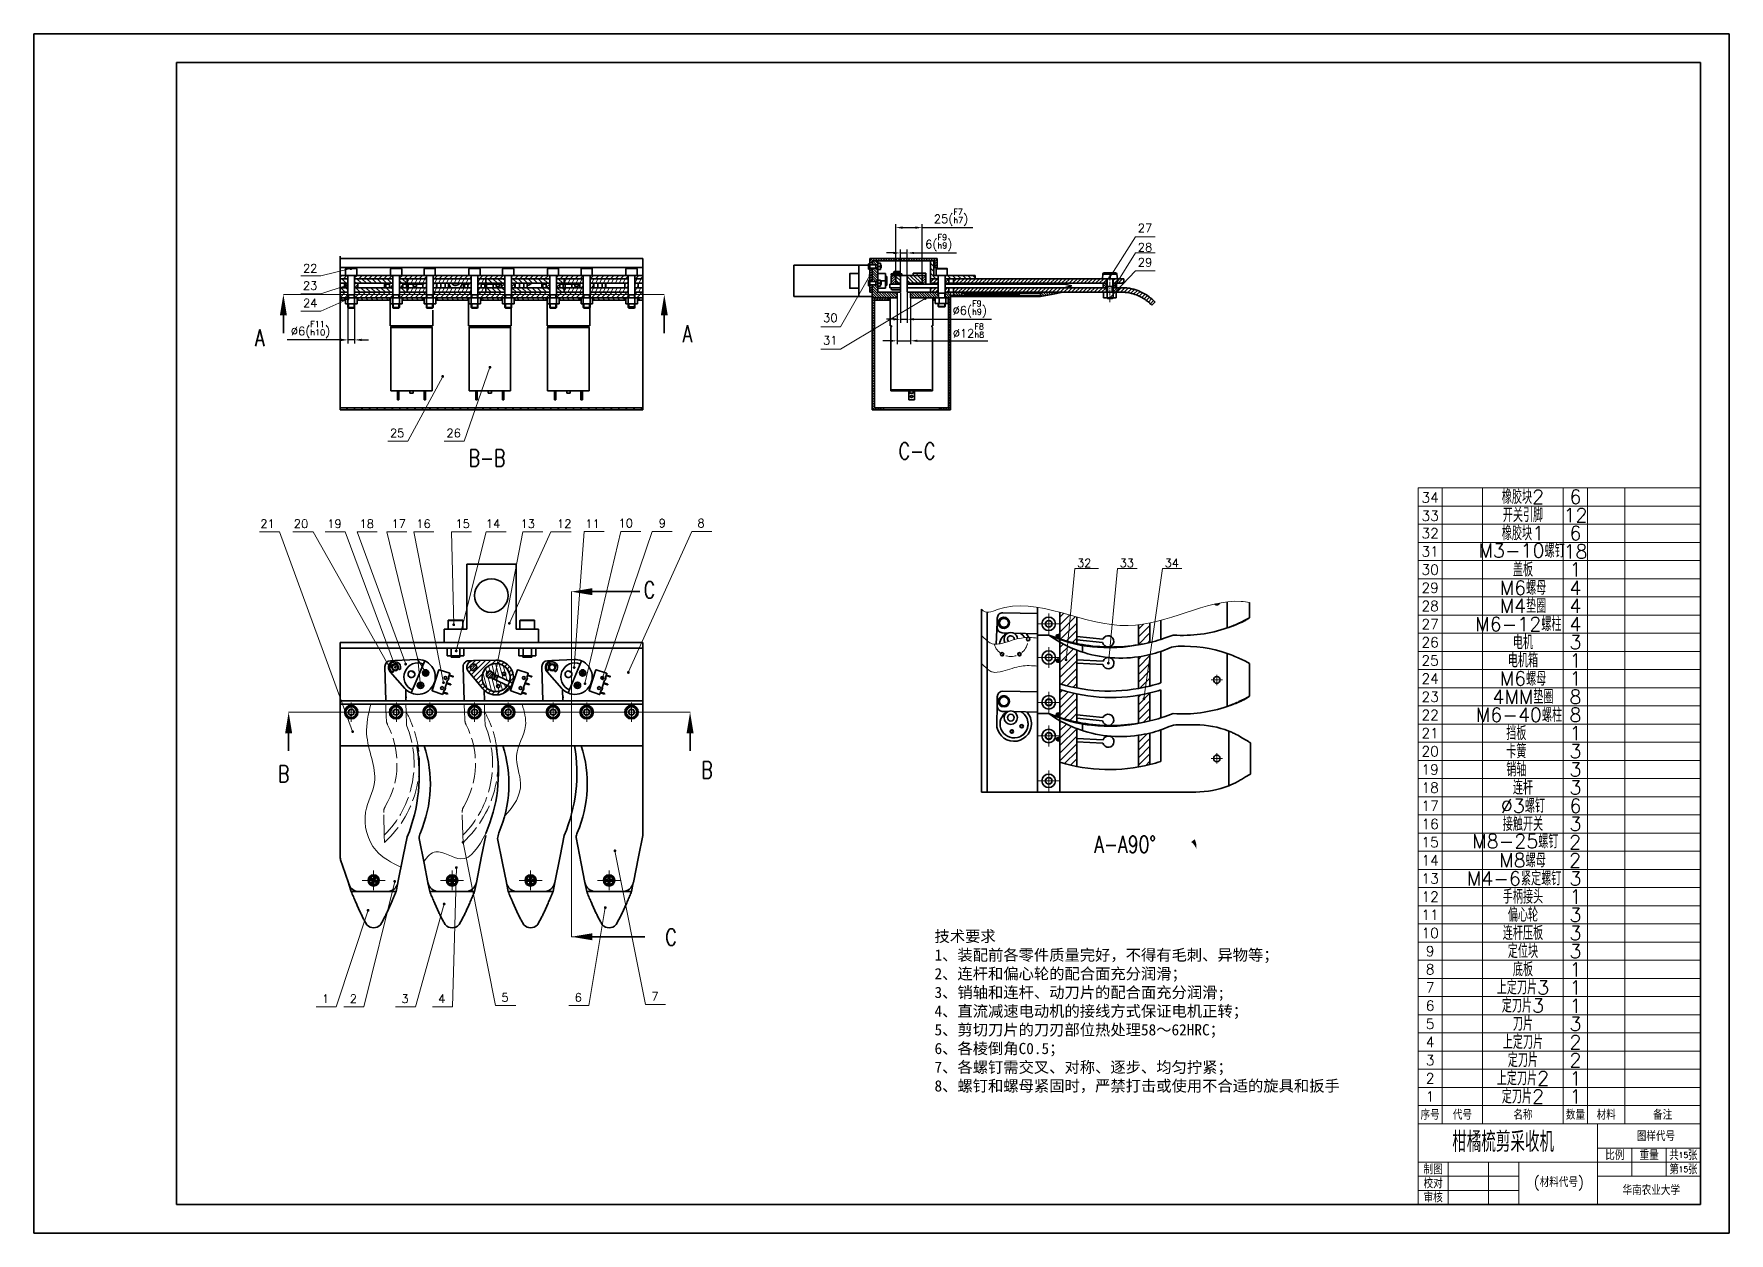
# Model space of a CAD drawing. Header units: millimetres. Extents: x -911 to -609, y -101 to 113.
import ezdxf
from ezdxf.enums import TextEntityAlignment as Align

# ---------------------------------------------------------------- set-up
doc = ezdxf.new("R2010")
doc.units = ezdxf.units.MM
doc.header["$LTSCALE"] = 0.3
doc.header["$PDMODE"] = 33
doc.linetypes.add('ACAD_ISO02W100', pattern=[15, 12, -3])
doc.linetypes.add('CENTER', pattern=[50.8, 31.75, -6.35, 6.35, -6.35])
doc.layers.get('Defpoints').update_dxf_attribs({"lineweight": 20})
for name, color, linetype, lineweight in [('中心线', 7, 'CENTER', 20), ('剖面线', 7, 'Continuous', 20), ('图框', 7, 'Continuous', 35), ('尺寸线', 7, 'Continuous', 20), ('文字', 7, 'Continuous', 20), ('粗实线', 7, 'Continuous', 35), ('细实线', 7, 'Continuous', 20), ('虚线', 7, 'ACAD_ISO02W100', 20)]:
    doc.layers.add(name, color=color, linetype=linetype, lineweight=lineweight)
doc.styles.add('SLDTEXTSTYLE0', font='TXT', dxfattribs={"width": 0.75, "bigfont": 'bigfont'})
doc.styles.get("Standard").update_dxf_attribs({"font": '', "height": 1.23})
doc.styles.add('我的样式', font='txt.shx', dxfattribs={"bigfont": 'gbcbig.shx'})
doc.styles.get('Standard').set_extended_font_data('SimSun')
doc.dimstyles.new('标注样式', dxfattribs={"dimscale": 0.5, "dimtxt": 3, "dimasz": 2.5, "dimexe": 1.25, "dimexo": 0.2, "dimgap": 1.2, "dimtad": 1, "dimdec": 1, "dimlfac": 5, "dimdsep": 46, "dimtxsty": '我的样式', "dimcen": 2.5, "dimclrd": 256, "dimclre": 256, "dimclrt": 256, "dimadec": 0, "dimazin": 0, "dimtfac": 1, "dimtdec": 1, "dimtmove": 0, "dimatfit": 3, "dimfxl": 1, "dimarcsym": 0})
pattern_1 = [(45, (-923.7607, -147.6686), (-2.245064, 2.245064), [])]
pattern_2 = [(45, (225.03442, -0.4), (-0.2245064, 0.2245064), [])]

msp = doc.modelspace()

# ---------------------------------------------------------------- texts
at = {"layer": '图框', "insert": (-662.288, -25.137), "char_height": 1.8, "width": 4.32, "attachment_point": 5, "style": '我的样式'}
msp.add_mtext('17', dxfattribs=at)
at = {"layer": '尺寸线', "char_height": 1.5, "attachment_point": 5, "style": '我的样式'}
for s, insert in [('27', (-713.148, 77.898)), ('28', (-713.148, 74.471)), ('22', (-862.067, 70.731)), ('29', (-713.148, 71.769)), ('23', (-862.085, 67.64)), ('24', (-862.067, 64.513)), ('30', (-769.278, 61.886)), ('31', (-769.278, 57.883)), ('25', (-846.557, 41.343)), ('26', (-836.487, 41.343)), ('21', (-869.693, 25.165)), ('20', (-863.712, 25.165)), ('19', (-857.73, 25.165)), ('18', (-851.995, 25.165)), ('17', (-846.275, 25.165)), ('16', (-841.849, 25.165)), ('15', (-834.885, 25.165)), ('14', (-829.462, 25.165)), ('13', (-823.265, 25.165)), ('12', (-816.752, 25.165)), ('11', (-811.708, 25.165)), ('10', (-805.787, 25.264)), ('9', (-799.273, 25.264)), ('8', (-792.334, 25.264)), ('32', (-723.998, 18.17)), ('33', (-716.399, 18.17)), ('34', (-708.372, 18.17)), ('1', (-859.346, -59.54)), ('2', (-854.382, -59.54)), ('3', (-845.167, -59.54)), ('4', (-838.595, -59.54)), ('5', (-827.317, -59.309)), ('6', (-814.263, -59.309)), ('7', (-800.579, -59.091))]:
    msp.add_mtext(s, dxfattribs=dict(at, insert=insert))
at = {"layer": '文字', "insert": (-750.699, -47.401), "char_height": 3, "width": 69.66053, "attachment_point": 1}
msp.add_mtext('{\\H0.6667x;技术要求\\P1、装配前各零件质量完好，不得有毛刺、异物等；\\P2、连杆和偏心轮的配合面充分润滑；\\P3、销轴和连杆、动刀片的配合面充分润滑;\\P4、直流减速电动机的接线方式保证电机正转； \\P5、剪切刀片的刀刃部位热处理58～62HRC；\\P6、各棱倒角C0.5；\\P7、各螺钉需交叉、对称、逐步、均匀拧紧；\\P8、螺钉和螺母紧固时，严禁打击或使用不合适的旋具和扳手}', dxfattribs=at)
at = {"layer": '粗实线', "char_height": 3, "attachment_point": 1, "style": 'SLDTEXTSTYLE0'}
for s, insert in [('{\\Ftxt,bigfont|c134;A}', (-795.638, 60.554)), ('{\\Ftxt,bigfont|c134;A}', (-871.928, 59.825)), ('{\\Ftxt,bigfont|c134;C-C}', (-757.1, 39.63)), ('{\\Ftxt,bigfont|c134;B-B}', (-833.802, 38.395)), ('{\\Ftxt,bigfont|c134;C}', (-802.563, 14.864)), ('B', (-867.824, -17.94)), ('B', (-792.292, -17.248)), ('A-A90%%D', (-722.202, -30.508)), ('{\\Ftxt,bigfont|c134;C}', (-798.715, -47.074))]:
    msp.add_mtext(s, dxfattribs=dict(at, insert=insert))
at = {"layer": '细实线', "attachment_point": 5, "style": '我的样式'}
for s, insert, char_height, width in [('34', (-662.288, 29.823), 1.8, 4.32), ('橡胶块2', (-645.728, 29.943), 2.5, 14.4), ('6', (-636.368, 29.943), 2.5, 4.32), ('33', (-662.288, 26.583), 1.8, 4.32), ('开关引脚', (-645.728, 26.703), 2.5, 14.4), ('12', (-636.368, 26.703), 2.5, 4.32), ('32', (-662.288, 23.463), 1.8, 4.32), ('橡胶块1', (-645.728, 23.463), 2.5, 14.4), ('6', (-636.368, 23.463), 2.5, 4.32), ('M3-10螺钉', (-645.965, 20.373), 2.5, 14.87379), ('18', (-636.368, 20.223), 2.5, 4.32), ('31', (-662.288, 20.223), 1.8, 4.32), ('盖板', (-645.728, 16.983), 2.5, 14.4), ('1', (-636.368, 16.983), 2.5, 4.32), ('30', (-662.288, 16.983), 1.8, 4.32), ('M6螺母', (-645.728, 13.743), 2.5, 14.4), ('29', (-662.288, 13.743), 1.8, 4.32), ('4', (-636.368, 13.743), 2.5, 4.32), ('28', (-662.288, 10.503), 1.8, 4.32), ('M4垫圈', (-645.728, 10.503), 2.5, 14.4), ('4', (-636.368, 10.503), 2.5, 4.32), ('27', (-662.288, 7.263), 1.8, 4.32), ('M6-12螺柱', (-646.545, 7.263), 2.5, 16.03563), ('4', (-636.368, 7.263), 2.5, 4.32), ('26', (-662.288, 4.023), 1.8, 4.32), ('电机', (-645.728, 4.023), 2.5, 14.4), ('3', (-636.368, 4.023), 2.5, 4.32), ('25', (-662.288, 0.783), 1.8, 4.32), ('电机箱', (-645.728, 0.783), 2.5, 14.4), ('1', (-636.368, 0.783), 2.5, 4.32), ('24', (-662.288, -2.457), 1.8, 4.32), ('M6螺母', (-645.728, -2.457), 2.5, 14.4), ('1', (-636.368, -2.457), 2.5, 4.32), ('23', (-662.288, -5.697), 1.8, 4.32), ('4MM垫圈', (-645.728, -5.697), 2.5, 14.4), ('8', (-636.368, -5.697), 2.5, 4.32), ('22', (-662.288, -8.937), 1.8, 4.32), ('M6-40螺柱', (-646.439, -8.937), 2.5, 15.8232), ('8', (-636.368, -8.937), 2.5, 4.32), ('21', (-662.288, -12.177), 1.8, 4.32), ('挡板', (-646.909, -12.177), 2.5, 16.76296), ('1', (-636.368, -12.177), 2.5, 4.32), ('20', (-662.288, -15.417), 1.8, 4.32), ('卡簧', (-646.909, -15.417), 2.5, 16.76296), ('3', (-636.368, -15.417), 2.5, 4.32), ('19', (-662.288, -18.657), 1.8, 4.32), ('销轴', (-646.909, -18.657), 2.5, 16.76296), ('3', (-636.368, -18.657), 2.5, 4.32), ('18', (-662.288, -21.897), 1.8, 4.32), ('连杆', (-645.728, -21.897), 2.5, 14.4), ('3', (-636.368, -21.897), 2.5, 4.32), ('%%C3螺钉', (-645.728, -25.137), 2.5, 14.4), ('6', (-636.368, -25.137), 2.5, 4.32), ('接触开关', (-645.728, -28.377), 2.5, 14.4), ('3', (-636.368, -28.377), 2.5, 4.32), ('16', (-662.288, -28.377), 1.8, 4.32), ('M8-25螺钉', (-647.086, -31.467), 2.5, 16.96799), ('15', (-662.288, -31.617), 1.8, 4.32), ('2', (-636.423, -31.617), 2.5, 4.32), ('14', (-662.288, -34.857), 1.8, 4.32), ('M8螺母', (-645.802, -34.857), 2.5, 14.4), ('2', (-636.423, -34.857), 2.5, 4.32), ('13', (-662.288, -38.097), 1.8, 4.32), ('M4-6紧定螺钉', (-647.313, -38.097), 2.5, 17.57114), ('3', (-636.368, -38.097), 2.5, 4.32), ('12', (-662.288, -41.337), 1.8, 4.32), ('手柄接头', (-645.728, -41.337), 2.5, 14.4), ('1', (-636.368, -41.337), 2.5, 4.32), ('11', (-662.288, -44.577), 1.8, 4.32), ('偏心轮', (-645.728, -44.577), 2.5, 14.4), ('3', (-636.368, -44.577), 2.5, 4.32), ('10', (-662.288, -47.817), 1.8, 4.32), ('连杆压板', (-645.728, -47.817), 2.5, 14.4), ('3', (-636.368, -47.817), 2.5, 4.32), ('9', (-662.288, -51.057), 1.8, 4.32), ('定位块', (-645.728, -51.057), 2.5, 14.4), ('3', (-636.368, -51.057), 2.5, 4.32), ('8', (-662.288, -54.297), 1.8, 4.32), ('底板', (-645.728, -54.297), 2.5, 14.4), ('1', (-636.368, -54.297), 2.5, 4.32), ('7', (-662.288, -57.537), 1.8, 4.32), ('上定刀片3', (-645.728, -57.537), 2.5, 14.4), ('1', (-636.368, -57.537), 2.5, 4.32), ('6', (-662.288, -60.777), 1.8, 4.32), ('定刀片3', (-645.728, -60.777), 2.5, 14.4), ('1', (-636.368, -60.777), 2.5, 4.32), ('5', (-662.288, -64.017), 1.8, 4.32), ('刀片', (-645.728, -64.017), 2.5, 14.4), ('3', (-636.368, -64.017), 2.5, 4.32), ('4', (-662.288, -67.257), 1.8, 4.32), ('上定刀片', (-645.728, -67.257), 2.5, 14.4), ('2', (-636.368, -67.257), 2.5, 4.32), ('定刀片', (-645.728, -70.497), 2.5, 14.4), ('2', (-636.368, -70.497), 2.5, 4.32), ('3', (-662.288, -70.497), 1.8, 4.32), ('上定刀片2', (-645.728, -73.737), 2.5, 14.4), ('1', (-636.368, -73.737), 2.5, 4.32), ('2', (-662.288, -73.737), 1.8, 4.32), ('定刀片2', (-645.728, -76.977), 2.5, 14.4), ('1', (-662.288, -76.977), 1.8, 4.32), ('1', (-636.368, -76.977), 2.5, 4.32), ('序号', (-662.288, -80.217), 1.8, 4.32), ('代号', (-656.528, -80.217), 1.8, 7.2), ('名称', (-645.728, -80.217), 1.8, 14.4), ('数量', (-636.368, -80.217), 1.8, 4.32), ('材料', (-630.881, -80.217), 1.8, 6.65341), ('备注', (-620.801, -80.217), 1.8, 13.50659), ('比例', (-629.348, -87.417), 1.8, 6.12), ('重量', (-623.228, -87.417), 1.8, 6.12), ('共 张', (-617.108, -87.417), 1.8, 6.12), ('15', (-617.108, -87.417), 1, 6.12), ('{\\C0;制图}', (-661.748, -89.937), 1.8, 5.4), ('第 张', (-617.108, -89.937), 1.8, 6.12), ('15', (-617.108, -89.937), 1, 6.12), ('校对', (-661.748, -92.457), 1.8, 5.4), ('审核', (-661.748, -94.977), 1.8, 5.4)]:
    msp.add_mtext(s, dxfattribs=dict(at, insert=insert, char_height=char_height, width=width))
at = {"layer": '细实线', "style": '我的样式'}
for tag, text, height, p in [('柑橘梳剪采收机', '刀片', 3.6, (-649.261, -86.848)), ('图样代号', '图样代号', 1.8, (-622.012, -84.922)), ('(材料代号)', '材料代号', 1.8, (-639.329, -93.123)), ('华南农业大学', '华南农业大学', 1.8, (-622.837, -94.555))]:
    msp.add_attdef(tag, text=text, height=height, dxfattribs=at).set_placement(p, align=Align.CENTER)

# ---------------------------------------------------------------- blocks, each defined once
blk = doc.blocks.new('*D63')
at = {"layer": 'Defpoints', "color": 0, "lineweight": 0, "transparency": 16777216}
for p in [(-855.35, 66.46), (-854.15, 66.46), (-854.15, 57.95)]:
    blk.add_point(p, dxfattribs=at)
at = {"layer": '尺寸线', "lineweight": -2, "transparency": 16777216}
for p, q in [((-855.35, 66.36), (-855.35, 57.33)), ((-854.15, 66.36), (-854.15, 57.33)), ((-856.6, 57.95), (-866.17, 57.95)), ((-854.15, 57.95), (-855.35, 57.95)), ((-852.9, 57.95), (-851.65, 57.95))]:
    blk.add_line(p, q, dxfattribs=at)
at = {"layer": '尺寸线', "lineweight": 0, "transparency": 16777216}
for points in [[(-856.6, 58.16), (-856.6, 57.74), (-855.35, 57.95)], [(-852.9, 58.16), (-852.9, 57.74), (-854.15, 57.95)]]:
    blk.add_solid(points, dxfattribs=at)
at = {"layer": '尺寸线', "transparency": 16777216, "insert": (-862.01, 59.78), "char_height": 1.5, "attachment_point": 5, "style": '我的样式'}
blk.add_mtext('%%C6({\\H0.7x;\\SF11^ h10;})', dxfattribs=at)
blk = doc.blocks.new('*D65')
at = {"layer": 'Defpoints', "color": 0, "lineweight": 0, "transparency": 16777216}
for p in [(-755.59, 73.45), (-756.79, 69.46), (-755.59, 69.46)]:
    blk.add_point(p, dxfattribs=at)
at = {"layer": '尺寸线', "lineweight": -2, "transparency": 16777216}
for p, q in [((-758.04, 73.45), (-759.29, 73.45)), ((-756.79, 69.56), (-756.79, 74.08)), ((-756.79, 73.45), (-755.59, 73.45)), ((-755.59, 69.56), (-755.59, 74.08)), ((-754.34, 73.45), (-746.79, 73.45))]:
    blk.add_line(p, q, dxfattribs=at)
at = {"layer": '尺寸线', "lineweight": 0, "transparency": 16777216}
for points in [[(-758.04, 73.66), (-758.04, 73.25), (-756.79, 73.45)], [(-754.34, 73.66), (-754.34, 73.25), (-755.59, 73.45)]]:
    blk.add_solid(points, dxfattribs=at)
at = {"layer": '尺寸线', "transparency": 16777216, "insert": (-749.94, 75.28), "char_height": 1.5, "attachment_point": 5, "style": '我的样式'}
blk.add_mtext('6({\\H0.7x;\\SF9^ h9;})', dxfattribs=at)
blk = doc.blocks.new('*D66')
at = {"layer": 'Defpoints', "color": 0, "lineweight": 0, "transparency": 16777216}
for p in [(-752.9, 77.97), (-757.61, 69.46), (-752.9, 69.46)]:
    blk.add_point(p, dxfattribs=at)
at = {"layer": '尺寸线', "lineweight": -2, "transparency": 16777216}
for p, q in [((-757.61, 69.56), (-757.61, 78.6)), ((-756.36, 77.97), (-754.15, 77.97)), ((-752.9, 69.56), (-752.9, 78.6)), ((-752.9, 77.97), (-743.85, 77.97))]:
    blk.add_line(p, q, dxfattribs=at)
at = {"layer": '尺寸线', "lineweight": 0, "transparency": 16777216}
for points in [[(-756.36, 78.18), (-756.36, 77.76), (-757.61, 77.97)], [(-754.15, 78.18), (-754.15, 77.76), (-752.9, 77.97)]]:
    blk.add_solid(points, dxfattribs=at)
at = {"layer": '尺寸线', "transparency": 16777216, "insert": (-747.75, 79.8), "char_height": 1.5, "attachment_point": 5, "style": '我的样式'}
blk.add_mtext('25({\\H0.7x;\\SF7^ h7;})', dxfattribs=at)
blk = doc.blocks.new('*D67')
at = {"layer": 'Defpoints', "color": 0, "lineweight": 0, "transparency": 16777216}
for p in [(-756.79, 66.46), (-755.59, 66.46), (-755.59, 61.63)]:
    blk.add_point(p, dxfattribs=at)
at = {"layer": '尺寸线', "lineweight": -2, "transparency": 16777216}
for p, q in [((-756.79, 66.36), (-756.79, 61)), ((-755.59, 66.36), (-755.59, 61)), ((-758.04, 61.63), (-759.29, 61.63)), ((-756.79, 61.63), (-755.59, 61.63)), ((-754.34, 61.63), (-740.51, 61.63))]:
    blk.add_line(p, q, dxfattribs=at)
at = {"layer": '尺寸线', "lineweight": 0, "transparency": 16777216}
for points in [[(-758.04, 61.84), (-758.04, 61.42), (-756.79, 61.63)], [(-754.34, 61.84), (-754.34, 61.42), (-755.59, 61.63)]]:
    blk.add_solid(points, dxfattribs=at)
at = {"layer": '尺寸线', "transparency": 16777216, "insert": (-744.41, 63.45), "char_height": 1.5, "attachment_point": 5, "style": '我的样式'}
blk.add_mtext('%%C6({\\H0.7x;\\SF9^ h9;})', dxfattribs=at)
blk = doc.blocks.new('*D68')
at = {"layer": 'Defpoints', "color": 0, "lineweight": 0, "transparency": 16777216}
for p in [(-757.39, 65.46), (-754.99, 65.46), (-754.99, 57.78)]:
    blk.add_point(p, dxfattribs=at)
at = {"layer": '尺寸线', "lineweight": -2, "transparency": 16777216}
for p, q in [((-757.39, 65.36), (-757.39, 57.16)), ((-754.99, 65.36), (-754.99, 57.16)), ((-758.64, 57.78), (-759.89, 57.78)), ((-757.39, 57.78), (-754.99, 57.78)), ((-753.74, 57.78), (-741.17, 57.78))]:
    blk.add_line(p, q, dxfattribs=at)
at = {"layer": '尺寸线', "lineweight": 0, "transparency": 16777216}
for points in [[(-758.64, 57.99), (-758.64, 57.58), (-757.39, 57.78)], [(-753.74, 57.99), (-753.74, 57.58), (-754.99, 57.78)]]:
    blk.add_solid(points, dxfattribs=at)
at = {"layer": '尺寸线', "transparency": 16777216, "insert": (-744.64, 59.61), "char_height": 1.5, "attachment_point": 5, "style": '我的样式'}
blk.add_mtext('%%C12{\\H0.7x;\\SF8^ h8;}', dxfattribs=at)

# ---------------------------------------------------------------- dimensions: what is measured, and where the dimension line sits
at = {"layer": '尺寸线'}
for base, p1, p2, text, picture, middle in [((-752.905, 77.973), (-757.607, 69.46), (-752.905, 69.46), '25({\\H0.7x;\\SF7^ h7;})', '*D66', (-747.755, 79.798)), ((-755.587, 73.454), (-756.787, 69.46), (-755.587, 69.46), '6({\\H0.7x;\\SF9^ h9;})', '*D65', (-749.937, 75.279))]:
    dim = msp.add_linear_dim(base=base, p1=p1, p2=p2, text=text, dimstyle='标注样式', dxfattribs=at)
    dim.commit()
    dim.dimension.update_dxf_attribs({"geometry": picture, "text_midpoint": middle})
for base, p1, p2, text, picture, middle in [((-854.148, 57.953), (-855.348, 66.46), (-854.148, 66.46), '%%C6({\\H0.7x;\\SF11^ h10;})', '*D63', (-862.01, 57.953)), ((-754.987, 57.784), (-757.387, 65.46), (-754.987, 65.46), '%%C<>{\\H0.7x;\\SF8^ h8;}', '*D68', (-744.644, 57.784)), ((-755.587, 61.629), (-756.787, 66.46), (-755.587, 66.46), '%%C6({\\H0.7x;\\SF9^ h9;})', '*D67', (-744.409, 61.629))]:
    dim = msp.add_linear_dim(base=base, p1=p1, p2=p2, text=text, dimstyle='标注样式', dxfattribs=at)
    dim.commit()
    dim.dimension.update_dxf_attribs({"geometry": picture, "text_midpoint": middle, "dimtype": 160})

# ---------------------------------------------------------------- hatches: boundary and pattern name
at = {"layer": '剖面线'}
h = msp.add_hatch(dxfattribs=at)
h.set_pattern_fill('ANSI31', color=256, scale=0.1, style=0)
h.set_pattern_definition(pattern_2)
h.paths.add_polyline_path([(-761.819, 67.76), (-762.219, 67.76), (-762.219, 66.46), (-761.819, 66.46)])
h.paths.add_polyline_path([(-761.819, 70.76), (-762.219, 70.76), (-762.219, 68.36), (-761.819, 68.36)])
h.paths.add_polyline_path([(-762.219, 71.36), (-761.819, 71.36), (-761.819, 72.06), (-750.619, 72.06), (-750.619, 70.86), (-750.219, 70.86), (-750.219, 72.46), (-762.219, 72.46)])
h = msp.add_hatch(dxfattribs=at)
h.set_pattern_fill('ANSI31', color=256, scale=0.1, angle=90)
h.paths.add_polyline_path([(-760.819, 72.06), (-761.819, 72.06), (-761.819, 71.36), (-760.819, 71.36)])
h.paths.add_polyline_path([(-760.819, 70.76), (-761.819, 70.76), (-761.819, 68.36), (-760.819, 68.36)])
h.paths.add_polyline_path([(-760.819, 67.76), (-761.819, 67.76), (-761.819, 65.46), (-757.387, 65.46), (-757.387, 66.46), (-760.819, 66.46)])
h.paths.add_polyline_path([(-750.019, 66.46), (-754.987, 66.46), (-754.987, 65.46), (-750.019, 65.46)])
h.paths.add_polyline_path([(-747.819, 66.46), (-748.719, 66.46), (-748.819, 66.46), (-748.819, 65.46), (-747.819, 65.46)])
h = msp.add_hatch(dxfattribs=at)
h.set_pattern_fill('ANSI31', color=256, scale=0.2, style=0)
h.set_pattern_definition([(45, (225.0344, -0.4), (-0.4490128, 0.4490128), [])])
h.paths.add_polyline_path([(-754.482, 69.86), (-752.275, 69.86), (-752.275, 69.46), (-754.482, 69.46)], flags=0)
h = msp.add_hatch(dxfattribs=at)
h.set_pattern_fill('ANSI31', color=256, scale=0.2, angle=270, style=0)
h.paths.add_polyline_path([(-750.019, 68.86), (-750.019, 69.46), (-750.819, 69.46), (-750.819, 71.86), (-751.419, 71.86), (-751.419, 68.86)])
h.paths.add_polyline_path([(-748.819, 69.46), (-748.819, 68.86), (-743.419, 68.86), (-743.419, 69.46)])
h = msp.add_hatch(dxfattribs=at)
h.set_pattern_fill('ANSI31', color=256, scale=0.2, style=0)
h.paths.add_polyline_path([(-841.348, 66.46), (-846.148, 66.46), (-846.148, 65.46), (-841.348, 65.46)])
h.paths.add_polyline_path([(-833.348, 66.46), (-840.148, 66.46), (-840.148, 65.46), (-833.348, 65.46)])
h.paths.add_polyline_path([(-827.348, 66.46), (-832.148, 66.46), (-832.148, 65.46), (-827.348, 65.46)])
h.paths.add_polyline_path([(-819.348, 66.46), (-826.148, 66.46), (-826.148, 65.46), (-819.348, 65.46)])
h.paths.add_polyline_path([(-813.348, 66.46), (-818.148, 66.46), (-818.148, 65.46), (-813.348, 65.46)])
h.paths.add_polyline_path([(-805.348, 66.46), (-812.148, 66.46), (-812.148, 65.46), (-805.348, 65.46)])
h.paths.add_polyline_path([(-802.748, 66.46), (-804.148, 66.46), (-804.148, 65.46), (-802.748, 65.46)])
h.paths.add_polyline_path([(-847.348, 68.06), (-847.948, 68.06), (-847.948, 67.26), (-847.348, 67.26)])
h.paths.add_polyline_path([(-845.548, 68.06), (-846.148, 68.06), (-846.148, 67.26), (-845.548, 67.26)])
h.paths.add_polyline_path([(-841.348, 68.06), (-841.948, 68.06), (-841.948, 67.26), (-841.348, 67.26)])
h.paths.add_polyline_path([(-839.548, 68.06), (-840.148, 68.06), (-840.148, 67.26), (-839.548, 67.26)])
h.paths.add_polyline_path([(-833.348, 68.06), (-833.948, 68.06), (-833.948, 67.26), (-833.348, 67.26)])
h.paths.add_polyline_path([(-831.548, 68.06), (-832.148, 68.06), (-832.148, 67.26), (-831.548, 67.26)])
h.paths.add_polyline_path([(-827.348, 68.06), (-827.948, 68.06), (-827.948, 67.26), (-827.348, 67.26)])
h.paths.add_polyline_path([(-825.548, 68.06), (-826.148, 68.06), (-826.148, 67.26), (-825.548, 67.26)])
h.paths.add_polyline_path([(-819.348, 68.06), (-819.948, 68.06), (-819.948, 67.26), (-819.348, 67.26)])
h.paths.add_polyline_path([(-817.548, 68.06), (-818.148, 68.06), (-818.148, 67.26), (-817.548, 67.26)])
h.paths.add_polyline_path([(-813.348, 68.06), (-813.948, 68.06), (-813.948, 67.26), (-813.348, 67.26)])
h.paths.add_polyline_path([(-811.548, 68.06), (-812.148, 68.06), (-812.148, 67.26), (-811.548, 67.26)])
h.paths.add_polyline_path([(-805.348, 68.06), (-805.948, 68.06), (-805.948, 67.26), (-805.348, 67.26)])
h.paths.add_polyline_path([(-803.548, 68.06), (-804.148, 68.06), (-804.148, 67.26), (-803.548, 67.26)])
h.paths.add_polyline_path([(-841.348, 69.46), (-846.148, 69.46), (-846.148, 68.86), (-841.348, 68.86)])
h.paths.add_polyline_path([(-833.348, 69.46), (-833.748, 69.46), (-840.148, 69.46), (-840.148, 68.86), (-833.348, 68.86)])
h.paths.add_polyline_path([(-827.348, 69.46), (-832.148, 69.46), (-832.148, 68.86), (-827.348, 68.86)])
h.paths.add_polyline_path([(-819.348, 69.46), (-819.748, 69.46), (-826.148, 69.46), (-826.148, 68.86), (-819.348, 68.86)])
h.paths.add_polyline_path([(-813.348, 69.46), (-818.148, 69.46), (-818.148, 68.86), (-813.348, 68.86)])
h.paths.add_polyline_path([(-805.348, 69.46), (-805.748, 69.46), (-812.148, 69.46), (-812.148, 68.86), (-805.348, 68.86)])
h.paths.add_polyline_path([(-802.748, 69.46), (-804.148, 69.46), (-804.148, 68.86), (-802.748, 68.86)])
h.paths.add_polyline_path([(-855.348, 66.46), (-856.748, 66.46), (-856.748, 65.46), (-855.348, 65.46)])
h.paths.add_polyline_path([(-847.348, 66.46), (-854.148, 66.46), (-854.148, 65.46), (-847.348, 65.46)])
h.paths.add_polyline_path([(-855.348, 69.228), (-855.348, 69.46), (-856.748, 69.46), (-856.748, 68.86), (-855.348, 68.86)])
h.paths.add_polyline_path([(-855.348, 68.06), (-855.948, 68.06), (-855.948, 67.26), (-855.348, 67.26)])
h.paths.add_polyline_path([(-853.548, 68.06), (-854.148, 68.06), (-854.148, 67.26), (-853.548, 67.26)])
h.paths.add_polyline_path([(-847.348, 69.46), (-847.748, 69.46), (-854.148, 69.46), (-854.148, 68.86), (-847.348, 68.86), (-847.348, 69.228)])
h = msp.add_hatch(dxfattribs=at)
h.set_pattern_fill('ANSI31', color=256, scale=0.2, angle=90, style=0)
h.paths.add_polyline_path([(-855.948, 65.06), (-855.948, 65.46), (-856.748, 65.46), (-856.748, 65.06)])
h.paths.add_polyline_path([(-847.948, 65.06), (-847.948, 65.46), (-853.548, 65.46), (-853.548, 65.06)])
h.paths.add_polyline_path([(-845.548, 65.46), (-845.548, 65.06), (-841.948, 65.06), (-841.948, 65.46)])
h.paths.add_polyline_path([(-839.548, 65.46), (-839.548, 65.06), (-833.948, 65.06), (-833.948, 65.46)])
h.paths.add_polyline_path([(-827.948, 65.06), (-827.948, 65.46), (-831.548, 65.46), (-831.548, 65.06)])
h.paths.add_polyline_path([(-819.948, 65.06), (-819.948, 65.46), (-825.548, 65.46), (-825.548, 65.06)])
h.paths.add_polyline_path([(-813.948, 65.06), (-813.948, 65.46), (-817.548, 65.46), (-817.548, 65.06)])
h.paths.add_polyline_path([(-805.948, 65.06), (-805.948, 65.46), (-811.548, 65.46), (-811.548, 65.06)])
h.paths.add_polyline_path([(-803.548, 65.46), (-803.548, 65.06), (-802.748, 65.06), (-802.748, 65.46)])
h.paths.add_polyline_path([(-816.748, 66.46), (-816.748, 67.26), (-818.148, 67.26), (-818.148, 66.46)])
h.paths.add_polyline_path([(-818.148, 68.86), (-818.148, 68.06), (-817.548, 68.06), (-816.748, 68.06), (-816.748, 68.86)])
h.paths.add_polyline_path([(-827.348, 68.06), (-827.348, 68.86), (-830.748, 68.86), (-830.748, 68.06)])
h.paths.add_polyline_path([(-819.348, 68.06), (-819.348, 68.86), (-826.148, 68.86), (-826.148, 68.06), (-825.548, 68.06)])
h.paths.add_polyline_path([(-827.348, 67.26), (-830.748, 67.26), (-830.748, 66.46), (-827.348, 66.46)])
h.paths.add_polyline_path([(-819.348, 67.26), (-826.148, 67.26), (-826.148, 66.46), (-819.348, 66.46)])
h.paths.add_polyline_path([(-847.348, 68.06), (-847.348, 68.86), (-854.148, 68.86), (-854.148, 68.06), (-853.548, 68.06)])
h.paths.add_polyline_path([(-847.348, 66.46), (-847.348, 67.26), (-847.948, 67.26), (-848.549, 67.26), (-854.148, 67.26), (-854.148, 66.46)])
h.paths.add_polyline_path([(-844.748, 68.86), (-846.148, 68.86), (-846.148, 68.06), (-845.548, 68.06), (-844.748, 68.06)])
h.paths.add_polyline_path([(-846.148, 66.46), (-844.748, 66.46), (-844.748, 67.26), (-846.148, 67.26)])
h.paths.add_polyline_path([(-855.348, 68.06), (-855.348, 68.86), (-856.748, 68.86), (-856.748, 68.06)])
h.paths.add_polyline_path([(-855.348, 66.46), (-855.348, 67.26), (-855.948, 67.26), (-856.748, 67.26), (-856.748, 66.46)])
h = msp.add_hatch(dxfattribs=at)
h.set_pattern_fill('ANSI31', color=256, scale=0.2, angle=20, style=0)
h.paths.add_polyline_path([(-844.748, 68.86), (-844.748, 68.06), (-841.348, 68.06), (-841.348, 68.86)])
h.paths.add_polyline_path([(-841.348, 66.46), (-841.348, 67.26), (-844.748, 67.26), (-844.748, 66.46)])
h.paths.add_polyline_path([(-833.348, 68.06), (-833.348, 68.86), (-840.148, 68.86), (-840.148, 68.06), (-839.548, 68.06)])
h.paths.add_polyline_path([(-840.148, 67.26), (-840.148, 66.46), (-833.348, 66.46), (-833.348, 67.26)])
h.paths.add_polyline_path([(-832.148, 68.86), (-832.148, 68.06), (-831.548, 68.06), (-830.748, 68.06), (-830.748, 68.86)])
h.paths.add_polyline_path([(-832.148, 67.26), (-832.148, 66.46), (-830.748, 66.46), (-830.748, 67.26)])
h.paths.add_polyline_path([(-813.348, 68.06), (-813.348, 68.86), (-816.748, 68.86), (-816.748, 68.06)])
h.paths.add_polyline_path([(-813.348, 66.46), (-813.348, 67.26), (-816.748, 67.26), (-816.748, 66.46)])
h.paths.add_polyline_path([(-805.348, 68.06), (-805.348, 68.86), (-812.148, 68.86), (-812.148, 68.06), (-811.548, 68.06)])
h.paths.add_polyline_path([(-805.348, 66.46), (-805.348, 67.26), (-812.148, 67.26), (-812.148, 66.46)])
h.paths.add_polyline_path([(-804.148, 68.86), (-804.148, 68.06), (-803.548, 68.06), (-802.748, 68.06), (-802.748, 68.86)])
h.paths.add_polyline_path([(-802.748, 66.46), (-802.748, 67.26), (-804.148, 67.26), (-804.148, 66.46)])
h = msp.add_hatch(dxfattribs=at)
h.set_pattern_fill('ANSI31', color=256, scale=0.1, style=0)
h.set_pattern_definition(pattern_2)
h.paths.add_polyline_path([(-757.607, 69.46), (-758.419, 69.46), (-758.419, 67.86), (-757.607, 67.86)])
h.paths.add_polyline_path([(-752.905, 69.46), (-752.275, 69.46), (-752.275, 67.86), (-752.905, 67.86)])
h = msp.add_hatch(dxfattribs=at)
h.set_pattern_fill('ANSI31', color=256, scale=0.15, angle=270, style=0)
h.paths.add_polyline_path([(-756.787, 69.46), (-757.607, 69.46), (-757.607, 68.06), (-756.787, 68.06)])
h.paths.add_polyline_path([(-755.587, 69.46), (-752.905, 69.46), (-752.905, 68.06), (-755.587, 68.06)])
h = msp.add_hatch(dxfattribs=at)
h.set_pattern_fill('ANSI31', color=256, scale=0.15, style=0)
h.paths.add_polyline_path([(-720.019, 68.86), (-724.455, 68.86), (-729.505, 68.86), (-747.332, 68.86), (-747.332, 68.06), (-723.196, 68.06), (-720.019, 68.06)])
h.paths.add_polyline_path([(-720.019, 67.26), (-723.196, 67.26), (-747.332, 67.26), (-747.332, 66.46), (-723.196, 66.46), (-720.019, 66.46)])
h.paths.add_polyline_path([(-716.957, 68.86), (-718.234, 68.86), (-718.819, 68.071), (-718.819, 68.06), (-718.388, 68.06), (-716.957, 68.06)])
h.paths.add_polyline_path([(-718.234, 68.86), (-718.388, 68.86), (-718.819, 68.86), (-718.819, 68.071)])
edge = h.paths.add_edge_path()
edge.add_spline(control_points=[(-717.281, 66.46), (-716.984, 66.449), (-716.386, 66.426), (-715.402, 66.243), (-714.772, 66.005), (-714.401, 65.866)], knot_values=[0, 0, 0, 0, 0.2883473, 0.5813222, 1, 1, 1, 1], degree=3, periodic=0)
edge.add_spline(control_points=[(-714.401, 65.866), (-714.104, 65.725), (-713.509, 65.445), (-712.983, 65.05), (-712.72, 64.853)], knot_values=[0, 0, 0, 0, 0.4999998, 1, 1, 1, 1], degree=3, periodic=0)
edge.add_spline(control_points=[(-712.72, 64.853), (-712.638, 64.786), (-712.473, 64.649), (-712.277, 64.468), (-712.181, 64.374), (-712.134, 64.328)], knot_values=[0, 0, 0, 0, 0.3336537, 0.6770329, 1, 1, 1, 1], degree=3, periodic=0)
edge.add_line((-712.134, 64.328), (-712.048, 64.241))
edge.add_line((-712.048, 64.241), (-711.985, 64.178))
edge.add_line((-711.985, 64.178), (-711.934, 64.127))
edge.add_line((-711.934, 64.127), (-711.368, 64.693))
edge.add_line((-711.368, 64.693), (-711.381, 64.706))
edge.add_line((-711.381, 64.706), (-711.419, 64.744))
edge.add_line((-711.419, 64.744), (-711.482, 64.807))
edge.add_line((-711.482, 64.807), (-711.569, 64.894))
edge.add_spline(control_points=[(-711.569, 64.894), (-711.618, 64.942), (-711.724, 65.047), (-711.942, 65.248), (-712.127, 65.401), (-712.218, 65.476)], knot_values=[0, 0, 0, 0, 0.3021215, 0.6560128, 1, 1, 1, 1], degree=3, periodic=0)
edge.add_spline(control_points=[(-712.218, 65.476), (-712.51, 65.695), (-713.094, 66.133), (-713.755, 66.445), (-714.085, 66.601)], knot_values=[0, 0, 0, 0, 0.4999999, 1, 1, 1, 1], degree=3, periodic=0)
edge.add_spline(control_points=[(-714.085, 66.601), (-714.313, 66.692), (-714.768, 66.874), (-715.538, 67.082), (-716.373, 67.23), (-716.98, 67.25), (-717.281, 67.26)], knot_values=[0, 0, 0, 0, 0.2343771, 0.4666879, 0.7349854, 1, 1, 1, 1], degree=3, periodic=0)
edge.add_line((-717.281, 67.26), (-718.819, 67.26))
edge.add_line((-718.819, 67.26), (-718.819, 66.46))
edge.add_line((-718.819, 66.46), (-717.281, 66.46))
h.paths.add_polyline_path([(-748.819, 67.26), (-748.819, 66.46), (-748.131, 66.46), (-748.131, 67.26)])
h.paths.add_polyline_path([(-750.019, 66.46), (-750.019, 67.26), (-751.419, 67.26), (-751.419, 66.46)])
h.paths.add_polyline_path([(-748.819, 68.86), (-748.819, 68.06), (-748.131, 68.06), (-748.131, 68.86)])
h.paths.add_polyline_path([(-750.019, 68.06), (-750.019, 68.86), (-751.419, 68.86), (-751.419, 68.06)])
h = msp.add_hatch(dxfattribs=at)
h.set_pattern_fill('ANSI31', color=256, scale=0.1, angle=90, style=0)
h.set_pattern_definition([(135, (-354.4087, -62.16166), (-0.2245064, -0.2245064), [])])
h.paths.add_polyline_path([(-718.646, 68.06), (-718.819, 68.06), (-718.819, 67.26), (-718.219, 67.26), (-718.219, 68.06)])
h.paths.add_polyline_path([(-720.619, 67.26), (-720.019, 67.26), (-720.019, 68.06), (-720.619, 68.06)])
h = msp.add_hatch(dxfattribs=at)
h.set_pattern_fill('ANSI31', color=256, scale=0.1, style=0)
h.set_pattern_definition(pattern_2)
h.paths.add_polyline_path([(-747.819, 65.46), (-748.274, 65.46), (-748.274, 65.06), (-748.219, 65.06), (-748.219, 45.86), (-749.819, 45.86), (-749.819, 45.46), (-747.819, 45.46)])
h.paths.add_polyline_path([(-750.819, 65.46), (-750.987, 65.46), (-750.987, 65.06), (-750.819, 65.06)])
h.paths.add_polyline_path([(-761.419, 65.06), (-758.819, 65.06), (-758.819, 65.46), (-761.819, 65.46), (-761.819, 45.46), (-759.819, 45.46), (-759.819, 45.86), (-761.419, 45.86)])
h = msp.add_hatch(dxfattribs=at)
h.set_pattern_fill('ANSI31', color=256, scale=0.1, angle=270, style=0)
h.set_pattern_definition([(315, (225.03442, -0.4), (0.2245064, 0.2245064), [])])
h.paths.add_polyline_path([(-729.505, 66.122), (-731.819, 65.66), (-731.819, 66.26), (-745.819, 66.26), (-745.819, 65.86), (-747.332, 65.86), (-747.332, 66.46), (-729.505, 66.46)], flags=0)
h = msp.add_hatch(dxfattribs=at)
h.set_pattern_fill('ANSI31', color=256, scale=0.1, style=0)
h.set_pattern_definition(pattern_2)
h.paths.add_polyline_path([(-731.819, 65.86), (-731.819, 65.66), (-747.332, 65.66), (-747.332, 65.86)], flags=0)
h = msp.add_hatch(dxfattribs=at)
h.set_pattern_fill('ANSI31', color=256, scale=0.3, style=0)
h.paths.add_polyline_path([(-856.748, 45.86), (-856.748, 45.46), (-802.748, 45.46), (-802.748, 45.86)], flags=0)
h = msp.add_hatch(dxfattribs=at)
h.set_pattern_fill('ANSI31', color=256, scale=0.3, style=0)
edge = h.paths.add_edge_path()
edge.add_spline(control_points=[(-712.272, 7.475), (-712.955, 7.332), (-713.641, 7.215), (-714.328, 7.132)], knot_values=[43.7620079, 43.7620079, 43.7620079, 43.7620079, 45.7879242, 45.7879242, 45.7879242, 45.7879242], degree=3, periodic=0)
edge.add_line((-714.328, 7.132), (-714.328, 3.585))
edge.add_arc((-719.216, 33.184), 30, 279.37825, 283.38394)
edge.add_line((-712.272, 3.999), (-712.272, 7.475))
edge = h.paths.add_edge_path()
edge.add_spline(control_points=[(-726.468, 8.869), (-727.09, 9.043), (-727.71, 9.215), (-728.328, 9.379)], knot_values=[30.0043583, 30.0043583, 30.0043583, 30.0043583, 31.8540369, 31.8540369, 31.8540369, 31.8540369], degree=3, periodic=0)
edge.add_line((-728.328, 9.379), (-728.328, 4.601))
edge.add_arc((-719.216, 33.184), 30, 252.31912, 255.12677)
edge.add_line((-726.917, 4.189), (-726.468, 8.869))
edge = h.paths.add_edge_path()
edge.add_spline(control_points=[(-725.328, 8.551), (-725.709, 8.657), (-726.089, 8.763), (-726.468, 8.869)], knot_values=[31.8540369, 31.8540369, 31.8540369, 31.8540369, 32.9817659, 32.9817659, 32.9817659, 32.9817659], degree=3, periodic=0)
edge.add_line((-726.468, 8.869), (-726.917, 4.189))
edge.add_arc((-719.216, 33.184), 30, 255.12677, 258.2457)
edge.add_line((-725.328, 3.813), (-725.328, 8.551))
h.paths.add_polyline_path([(-712.272, 1.837, -0.0238162), (-714.328, 1.435), (-714.328, -4.213, 0.0175245), (-712.272, -3.772)])
h.paths.add_polyline_path([(-725.328, 2.636, -0.0206421), (-726.997, 3.35), (-727.219, 1.03, -0.3864979), (-727.106, 0.906, -1), (-727.356, 0.906, -0.4424833), (-727.219, 1.03), (-726.997, 3.35, -0.0170486), (-728.328, 4.042), (-728.328, -3.371, 0.0257832), (-725.328, -4.119)])
h.paths.add_polyline_path([(-725.328, -5.187, -0.0258654), (-728.328, -4.399), (-728.328, -9.399, 0.0258654), (-725.328, -10.187)])
h.paths.add_polyline_path([(-712.272, -6.181, -0.4142136), (-712.397, -6.056, -0.4142136), (-712.272, -5.931), (-712.272, -5.001, -0.0174799), (-714.328, -5.415), (-714.328, -10.415, 0.0174799), (-712.272, -10.001)])
h.paths.add_polyline_path([(-712.272, -12.163, -0.0238162), (-714.328, -12.565), (-714.328, -18.213, 0.0175245), (-712.272, -17.772)])
h.paths.add_polyline_path([(-725.328, -11.364, -0.037704), (-728.328, -9.958), (-728.328, -17.371, 0.0257832), (-725.328, -18.119)])
h = msp.add_hatch(dxfattribs=at)
h.set_pattern_fill('ANSI31', color=256, scale=0.2, style=0)
h.paths.add_polyline_path([(-826.514, -2.991), (-825.964, -3.243, 0.5105142), (-828.909, 0.825), (-832.949, 0.761), (-832.976, 0.761, 0.6234182), (-833.849, -1.21), (-831.285, -4.267, 0.5058236), (-826.3, -3.95), (-826.847, -3.689, -12.8641241)])
h.paths.add_polyline_path([(-832.33, -0.438, -1), (-833.53, -0.438, -1)], flags=16)
h = msp.add_hatch(dxfattribs=at)
h.set_pattern_fill('ANSI31', color=256, scale=0.1, style=0)
edge = h.paths.add_edge_path()
edge.add_line((-829.799, -2.279), (-829.799, -2.279))
edge.add_spline(control_points=[(-829.799, -2.279), (-829.799, -2.279), (-829.799, -2.279), (-829.799, -2.279)], knot_values=[0.9998418, 0.9998418, 0.9998418, 0.9998418, 1, 1, 1, 1], degree=3, periodic=0)
edge.add_arc((-830.046, -1.732), 0.6, 294.38684, 312.88938)
edge.add_line((-829.638, -2.172), (-829.638, -1.942))
edge.add_line((-829.638, -1.942), (-829.452, -1.812))
edge.add_arc((-830.046, -1.732), 0.6, 352.36605, 397.06116)
edge.add_arc((-830.046, -1.732), 0.6, 37.06116, 294.38573)
h.paths.add_polyline_path([(-833.53, -0.438, 1), (-832.33, -0.438, 1)])
h.paths.add_polyline_path([(-827.79, -1.624, 1), (-827.19, -1.624, 1)])
h.paths.add_polyline_path([(-828.224, -3.789, 1), (-828.824, -3.789, 1)])
h = msp.add_hatch(dxfattribs=at)
h.set_pattern_fill('ANSI31', color=256, scale=0.2, angle=60, style=0)
h.paths.add_polyline_path([(-826.847, -3.689), (-829.799, -2.279, -2.7412524), (-829.466, -1.582), (-826.514, -2.991, 12.8641241)])
h.paths.add_polyline_path([(-827.19, -1.624, -1), (-827.79, -1.624, -1)], flags=16)
h.paths.add_polyline_path([(-828.224, -3.789, -1), (-828.824, -3.789, -1)], flags=16)
at = {"layer": '粗实线'}
h = msp.add_hatch(dxfattribs=at)
h.set_pattern_fill('ANSI31', color=256, style=0)
h.set_pattern_definition(pattern_1)
h.paths.add_polyline_path([(-826.148, 67.26), (-825.548, 67.26), (-825.548, 68.06), (-826.148, 68.06)], flags=0)
h = msp.add_hatch(dxfattribs=at)
h.set_pattern_fill('ANSI31', color=256, style=0)
h.set_pattern_definition(pattern_1)
h.paths.add_polyline_path([(-819.948, 67.86), (-820.548, 67.86), (-820.548, 67.26), (-819.948, 67.26)], flags=0)
h = msp.add_hatch(dxfattribs=at)
h.set_pattern_fill('ANSI31', color=256, style=0)
h.set_pattern_definition([(45, (-946.5234, -301.1568), (-2.245064, 2.245064), [])])
edge = h.paths.add_edge_path(flags=0)
edge.add_arc((-840.748, -8.436), 1.2, 0, 360)
edge = h.paths.add_edge_path(flags=0)
edge.add_arc((-840.748, -8.436), 0.6, 0, 360)
h = msp.add_hatch(dxfattribs=at)
h.set_pattern_fill('ANSI31', color=256, style=0)
h.set_pattern_definition([(45, (-960.5234, -301.1568), (-2.245064, 2.245064), [])])
edge = h.paths.add_edge_path(flags=0)
edge.add_arc((-832.748, -8.436), 1.2, 0, 360)
edge = h.paths.add_edge_path(flags=0)
edge.add_arc((-832.748, -8.436), 0.6, 0, 360)

# ---------------------------------------------------------------- linework, layer by layer
at = {"layer": '中心线', "ltscale": 0.1}
msp.add_line((-719.419, 69.852), (-719.419, 64.674), dxfattribs=at)
at = {"layer": '中心线'}
for p, q in [((-730.328, 9.182), (-730.328, 5.453)), ((-732.325, 7.317), (-728.331, 7.317)), ((-730.328, 3.182), (-730.328, -0.547)), ((-732.325, 1.317), (-728.331, 1.317)), ((-701.326, -2.683), (-699.329, -2.683)), ((-700.328, -1.75), (-700.328, -3.615)), ((-730.328, -4.818), (-730.328, -8.547)), ((-854.748, -6.695), (-854.748, -10.178)), ((-846.671, -6.695), (-846.671, -10.178)), ((-840.748, -6.695), (-840.748, -10.178)), ((-832.748, -6.695), (-832.748, -10.178)), ((-826.748, -6.695), (-826.748, -10.178)), ((-818.748, -6.695), (-818.748, -10.178)), ((-812.748, -6.695), (-812.748, -10.178)), ((-804.748, -6.695), (-804.748, -10.178)), ((-732.325, -6.683), (-728.331, -6.683)), ((-730.328, -10.818), (-730.328, -14.547)), ((-732.325, -12.683), (-728.331, -12.683)), ((-701.326, -16.683), (-699.329, -16.683)), ((-700.328, -15.75), (-700.328, -17.615)), ((-732.325, -20.683), (-728.331, -20.683)), ((-730.328, -18.818), (-730.328, -22.547)), ((-852.801, -38.436), (-848.695, -38.436)), ((-850.748, -36.695), (-850.748, -40.178)), ((-838.801, -38.436), (-834.695, -38.436)), ((-836.748, -36.695), (-836.748, -40.178)), ((-824.801, -38.436), (-820.695, -38.436)), ((-822.748, -36.695), (-822.748, -40.178)), ((-810.801, -38.436), (-806.695, -38.436)), ((-808.748, -36.695), (-808.748, -40.178))]:
    msp.add_line(p, q, dxfattribs=at)
at = {"layer": '中心线', "ltscale": 0.5}
for p, q in [((-856.801, -8.436), (-839.548, -8.436)), ((-839.548, -8.436), (-825.859, -8.436)), ((-825.859, -8.436), (-802.695, -8.436))]:
    msp.add_line(p, q, dxfattribs=at)
at = {"layer": '中心线', "ltscale": 0.2}
msp.add_arc((-737.096, 4.583), 3.1, 197.09452, 5.54692, dxfattribs=at)
at = {"layer": '图框'}
for p, q in [((-608.957, 112.512), (-911.357, 112.512)), ((-911.357, 112.512), (-911.357, -101.328)), ((-608.957, -101.328), (-608.957, 112.512)), ((-885.902, 107.399), (-614.048, 107.399)), ((-885.902, -96.237), (-885.902, 107.399)), ((-885.902, -96.237), (-614.048, -96.237)), ((-714.848, -96.237), (-664.448, -96.237)), ((-911.357, -101.328), (-608.957, -101.328)), ((-911.357, -101.328), (-608.957, -101.328))]:
    msp.add_line(p, q, dxfattribs=at)
at = {"layer": '尺寸线'}
for p, q in [((-719.47, 69.04), (-714.823, 76.306)), ((-714.823, 76.306), (-711.356, 76.306)), ((-718.483, 67.648), (-714.823, 73.459)), ((-714.823, 73.459), (-711.356, 73.459)), ((-854.821, 70.652), (-860.145, 69.354)), ((-719.419, 65.42), (-714.823, 70.293)), ((-714.823, 70.293), (-711.356, 70.293)), ((-863.742, 69.354), (-860.164, 69.354)), ((-855.663, 67.665), (-860.145, 66.181)), ((-767.486, 60.294), (-762.219, 69.46)), ((-798.902, 66.06), (-866.852, 66.06)), ((-863.742, 66.181), (-860.164, 66.181)), ((-855.348, 65.208), (-860.2, 63.09)), ((-767.486, 56.291), (-752.361, 65.318)), ((-863.76, 63.09), (-860.182, 63.09)), ((-770.953, 60.294), (-767.486, 60.294)), ((-770.953, 56.291), (-767.486, 56.291)), ((-838.435, 51.437), (-844.654, 39.884)), ((-834.584, 39.884), (-829.999, 53.07)), ((-848.232, 39.884), (-844.654, 39.884)), ((-838.162, 39.884), (-834.584, 39.884)), ((-871.122, 23.706), (-867.543, 23.706)), ((-867.543, 23.706), (-854.509, -11.903)), ((-865.14, 23.706), (-861.562, 23.706)), ((-847.942, -0.439), (-861.562, 23.706)), ((-859.405, 23.706), (-855.827, 23.706)), ((-855.827, 23.706), (-846.874, -0.438)), ((-853.685, 23.706), (-850.107, 23.706)), ((-845.039, 0.127), (-853.685, 23.706)), ((-848.382, 23.706), (-844.804, 23.706)), ((-848.382, 23.706), (-842.853, 0.942)), ((-843.593, 23.706), (-840.015, 23.706)), ((-838.292, -3.182), (-843.593, 23.706)), ((-836.872, 23.706), (-833.293, 23.706)), ((-836.468, 7.154), (-836.872, 23.706)), ((-830.675, 23.706), (-836.023, 2.48)), ((-830.675, 23.706), (-827.097, 23.706)), ((-829.16, -2.094), (-824.161, 23.706)), ((-826.541, 7.41), (-819.118, 23.706)), ((-824.161, 23.706), (-820.583, 23.706)), ((-819.118, 23.706), (-815.54, 23.706)), ((-814.981, -0.349), (-813.197, 23.805)), ((-813.197, 23.805), (-809.619, 23.805)), ((-813.049, -3.354), (-806.683, 23.805)), ((-809.948, -2.334), (-801.066, 23.805)), ((-806.683, 23.805), (-803.105, 23.805)), ((-805.329, -1.362), (-794.009, 23.805)), ((-801.066, 23.805), (-797.487, 23.805)), ((-794.009, 23.805), (-790.431, 23.805)), ((-727.231, 0.906), (-725.674, 17.158)), ((-725.674, 17.158), (-721.468, 17.158)), ((-719.689, 0.305), (-718.074, 17.158)), ((-718.074, 17.158), (-714.57, 17.158)), ((-713.345, -6.056), (-710.047, 17.158)), ((-710.047, 17.158), (-706.58, 17.158)), ((-815.483, 13.056), (-815.483, -48.487)), ((-842.853, 0.942), (-841.465, -1.442)), ((-842.398, -3.653), (-842.853, 0.942)), ((-811.997, -3.365), (-811.997, -3.365)), ((-811.997, -3.365), (-811.997, -3.365)), ((-865.911, -8.436), (-794.304, -8.436)), ((-828.992, -60.768), (-834.811, -31.65)), ((-807.709, -33.163), (-802.255, -60.55)), ((-835.999, -36.155), (-836.692, -60.999)), ((-852.479, -60.999), (-846.985, -38.616)), ((-851.742, -43.772), (-857.443, -60.999)), ((-843.264, -60.999), (-838.173, -42.64)), ((-809.428, -43.286), (-812.36, -60.768)), ((-815.483, -48.487), (-812.566, -48.487)), ((-861.021, -60.999), (-857.443, -60.999)), ((-856.057, -60.999), (-852.479, -60.999)), ((-846.842, -60.999), (-843.264, -60.999)), ((-840.271, -60.999), (-836.692, -60.999)), ((-828.992, -60.768), (-825.414, -60.768)), ((-815.938, -60.768), (-812.36, -60.768)), ((-802.255, -60.55), (-798.676, -60.55))]:
    msp.add_line(p, q, dxfattribs=at)
at = {"layer": '尺寸线', "const_width": 0.25}
for points in [[(-854.946, 70.652, -1), (-854.696, 70.652, -1)], [(-762.344, 69.46, -1), (-762.094, 69.46, -1)], [(-855.788, 67.665, -1), (-855.538, 67.665, -1)], [(-719.595, 69.04, -1), (-719.345, 69.04, -1)], [(-718.608, 67.648, -1), (-718.358, 67.648, -1)], [(-855.473, 65.208, -1), (-855.223, 65.208, -1)], [(-752.486, 65.318, -1), (-752.236, 65.318, -1)], [(-719.544, 65.42, -1), (-719.294, 65.42, -1)], [(-838.56, 51.437, -1), (-838.31, 51.437, -1)], [(-830.124, 53.07, -1), (-829.874, 53.07, -1)], [(-836.593, 7.154, -1), (-836.343, 7.154, -1)], [(-826.666, 7.41, -1), (-826.416, 7.41, -1)], [(-845.164, 0.127, -1), (-844.914, 0.127, -1)], [(-836.148, 2.48, -1), (-835.898, 2.48, -1)], [(-727.356, 0.906, 1), (-727.106, 0.906, 1)], [(-719.814, 0.305, 1), (-719.564, 0.305, 1)], [(-848.067, -0.451, -1), (-847.817, -0.451, -1)], [(-846.999, -0.438, -1), (-846.749, -0.438, -1)], [(-841.59, -1.442, -1), (-841.34, -1.442, -1)], [(-838.417, -3.182, -1), (-838.167, -3.182, -1)], [(-829.285, -2.094, -1), (-829.035, -2.094, -1)], [(-815.106, -0.474, -1), (-814.856, -0.474, -1)], [(-810.073, -2.334, -1), (-809.823, -2.334, -1)], [(-805.454, -1.362, -1), (-805.204, -1.362, -1)], [(-842.523, -3.653, -1), (-842.273, -3.653, -1)], [(-813.174, -3.354, -1), (-812.924, -3.354, -1)], [(-713.47, -6.056, 1), (-713.22, -6.056, 1)], [(-854.634, -11.903, -1), (-854.384, -11.903, -1)], [(-834.936, -31.65, -1), (-834.686, -31.65, -1)], [(-807.834, -33.163, -1), (-807.584, -33.163, -1)], [(-836.124, -36.155, -1), (-835.874, -36.155, -1)], [(-847.11, -38.616, -1), (-846.86, -38.616, -1)], [(-851.867, -43.772, -1), (-851.617, -43.772, -1)], [(-838.298, -42.64, -1), (-838.048, -42.64, -1)], [(-809.553, -43.286, -1), (-809.303, -43.286, -1)]]:
    msp.add_lwpolyline(points, format="xyb", close=True, dxfattribs=at)
at = {"layer": '尺寸线'}
for points, knots in [([(-742.328, 9.946), (-741.514, 8.961), (-733.528, 13.233), (-717.04, 1.947), (-701.692, 12.048), (-695.004, 11.226), (-694.515, 11.136)], [15.0068268, 15.0068268, 15.0068268, 15.0068268, 18.3780151, 41.960711, 62.5855142, 64.2277866, 64.2277866, 64.2277866, 64.2277866]), ([(-742.328, 5.243), (-741.011, 4.016), (-740.195, 3.501), (-737.946, 3.923), (-735.449, 5.005), (-733.304, 4.855), (-732.328, 4.788)], [0.5430472, 0.5430472, 0.5430472, 0.5430472, 1.5630717, 3.4412208, 6.8930469, 9.7765439, 9.7765439, 9.7765439, 9.7765439]), ([(-742.328, 0.239), (-741.011, -0.988), (-740.195, -1.503), (-737.946, -1.08), (-735.449, 0.001), (-733.304, -0.148), (-732.328, -0.216)], [0.5430472, 0.5430472, 0.5430472, 0.5430472, 1.5630717, 3.4412208, 6.8930469, 9.7765439, 9.7765439, 9.7765439, 9.7765439]), ([(-851.257, -7.036), (-851.677, -8.781), (-852.796, -13.422), (-849.225, -20.047), (-853.168, -26.562), (-851.304, -33.341), (-847.556, -35.288), (-845.87, -36.049)], [0, 0, 0, 0, 5.303939, 14.1078725, 19.6095613, 26.6996429, 32.0701638, 32.0701638, 32.0701638, 32.0701638]), ([(-824.25, -7.036), (-823.885, -8.318), (-822.993, -11.45), (-826.211, -15.887), (-823.57, -21.902), (-825.682, -25.172), (-827.388, -26.962)], [0, 0, 0, 0, 3.8507957, 9.414289, 14.4012414, 21.2462328, 21.2462328, 21.2462328, 21.2462328]), ([(-841.808, -35.136), (-841.185, -34.208), (-839.456, -32.281), (-834.213, -36.416), (-832.018, -32.388), (-830.748, -30.059)], [1.1776836, 1.1776836, 1.1776836, 1.1776836, 4.1231946, 8.7678803, 15.1371225, 15.1371225, 15.1371225, 15.1371225])]:
    msp.add_open_spline(points, degree=3, knots=knots, dxfattribs=at)
for points in [[(-867.477, 62.31), (-866.852, 66.06), (-866.227, 62.31)], [(-799.527, 62.31), (-798.902, 66.06), (-798.277, 62.31)], [(-811.733, 12.431), (-815.483, 13.056), (-811.733, 13.681)], [(-866.536, -12.186), (-865.911, -8.436), (-865.286, -12.186)], [(-794.929, -12.186), (-794.304, -8.436), (-793.679, -12.186)], [(-811.733, -49.112), (-815.483, -48.487), (-811.733, -47.862)]]:
    msp.add_solid(points, dxfattribs=at)
at = {"layer": '粗实线'}
for p, q in [((-614.048, -96.237), (-614.048, 107.399)), ((-856.748, 72.86), (-856.748, 46.26)), ((-856.748, 72.86), (-856.748, 72.46)), ((-856.748, 72.46), (-856.748, 70.06)), ((-802.748, 72.46), (-856.748, 72.46)), ((-856.748, 72.46), (-856.748, 70.86)), ((-856.748, 70.86), (-856.748, 69.46)), ((-802.748, 70.86), (-856.748, 70.86)), ((-856.748, 70.06), (-856.748, 69.46)), ((-855.748, 70.62), (-855.748, 69.46)), ((-855.264, 70.66), (-855.708, 70.66)), ((-855.264, 70.66), (-854.891, 70.66)), ((-854.891, 70.66), (-854.335, 70.66)), ((-854.335, 70.66), (-854.232, 70.66)), ((-853.788, 70.66), (-854.232, 70.66)), ((-853.748, 69.46), (-853.748, 70.62)), ((-847.748, 70.62), (-847.748, 69.46)), ((-847.264, 70.66), (-847.708, 70.66)), ((-847.264, 70.66), (-846.891, 70.66)), ((-846.891, 70.66), (-846.335, 70.66)), ((-846.335, 70.66), (-846.232, 70.66)), ((-845.788, 70.66), (-846.232, 70.66)), ((-845.748, 69.46), (-845.748, 70.62)), ((-841.748, 70.62), (-841.748, 69.46)), ((-841.264, 70.66), (-841.708, 70.66)), ((-841.264, 70.66), (-840.891, 70.66)), ((-840.891, 70.66), (-840.335, 70.66)), ((-840.335, 70.66), (-840.232, 70.66)), ((-839.788, 70.66), (-840.232, 70.66)), ((-839.748, 69.46), (-839.748, 70.62)), ((-833.748, 70.62), (-833.748, 69.46)), ((-833.264, 70.66), (-833.708, 70.66)), ((-833.264, 70.66), (-832.891, 70.66)), ((-832.891, 70.66), (-832.335, 70.66)), ((-832.335, 70.66), (-832.232, 70.66)), ((-831.788, 70.66), (-832.232, 70.66)), ((-831.748, 69.46), (-831.748, 70.62)), ((-827.748, 70.62), (-827.748, 69.46)), ((-827.264, 70.66), (-827.708, 70.66)), ((-827.264, 70.66), (-826.891, 70.66)), ((-826.891, 70.66), (-826.335, 70.66)), ((-826.335, 70.66), (-826.232, 70.66)), ((-825.788, 70.66), (-826.232, 70.66)), ((-825.748, 69.46), (-825.748, 70.62)), ((-819.748, 70.62), (-819.748, 69.46)), ((-819.264, 70.66), (-819.708, 70.66)), ((-819.264, 70.66), (-818.891, 70.66)), ((-818.891, 70.66), (-818.335, 70.66)), ((-818.335, 70.66), (-818.232, 70.66)), ((-817.788, 70.66), (-818.232, 70.66)), ((-817.748, 69.46), (-817.748, 70.62)), ((-813.748, 70.62), (-813.748, 69.46)), ((-813.264, 70.66), (-813.708, 70.66)), ((-813.264, 70.66), (-812.891, 70.66)), ((-812.891, 70.66), (-812.335, 70.66)), ((-812.335, 70.66), (-812.232, 70.66)), ((-811.788, 70.66), (-812.232, 70.66)), ((-811.748, 69.46), (-811.748, 70.62)), ((-805.748, 70.62), (-805.748, 69.46)), ((-805.317, 70.66), (-805.708, 70.66)), ((-805.317, 70.66), (-805.049, 70.66)), ((-805.049, 70.66), (-804.472, 70.66)), ((-804.472, 70.66), (-804.178, 70.66)), ((-803.788, 70.66), (-804.178, 70.66)), ((-803.748, 69.46), (-803.748, 70.62)), ((-802.748, 72.46), (-802.748, 70.86)), ((-802.748, 70.86), (-802.748, 69.46)), ((-775.819, 71.26), (-775.819, 65.66)), ((-775.819, 71.26), (-764.219, 71.26)), ((-765.819, 67.652), (-765.819, 69.72)), ((-764.219, 69.76), (-765.779, 69.76)), ((-765.779, 69.76), (-765.779, 67.626)), ((-764.219, 71.26), (-764.219, 65.66)), ((-764.219, 71.26), (-762.499, 71.26)), ((-762.499, 71.535), (-762.24, 71.558)), ((-762.499, 70.584), (-762.499, 71.535)), ((-762.24, 70.562), (-762.499, 70.584)), ((-762.24, 71.558), (-762.24, 70.562)), ((-762.219, 72.46), (-750.219, 72.46)), ((-762.219, 72.46), (-750.219, 72.46)), ((-762.219, 66.46), (-762.219, 72.46)), ((-760.819, 71.36), (-762.219, 71.36)), ((-762.219, 66.46), (-762.219, 70.76)), ((-762.219, 66.46), (-762.219, 70.76)), ((-760.819, 70.76), (-762.219, 70.76)), ((-750.619, 72.06), (-761.819, 72.06)), ((-761.819, 72.06), (-761.819, 71.36)), ((-761.819, 72.06), (-760.819, 72.06)), ((-761.819, 72.06), (-761.819, 71.36)), ((-761.819, 72.06), (-760.819, 72.06)), ((-750.619, 72.06), (-761.819, 72.06)), ((-761.819, 71.36), (-761.819, 72.06)), ((-761.819, 68.36), (-761.819, 70.76)), ((-761.819, 70.76), (-761.819, 68.36)), ((-761.819, 70.76), (-761.819, 68.36)), ((-761.194, 71.36), (-761.194, 70.76)), ((-760.819, 71.31), (-761.194, 71.31)), ((-760.819, 70.81), (-761.194, 70.81)), ((-760.819, 72.06), (-760.819, 66.46)), ((-760.819, 72.06), (-760.819, 66.46)), ((-760.819, 71.61), (-760.339, 71.61)), ((-760.819, 71.06), (-760.339, 71.06)), ((-760.819, 70.51), (-760.339, 70.51)), ((-760.819, 69.76), (-759.459, 69.76)), ((-760.339, 71.06), (-760.339, 71.61)), ((-760.339, 71.36), (-760.269, 71.36)), ((-760.339, 71.31), (-760.219, 71.31)), ((-760.339, 70.51), (-760.339, 71.06)), ((-760.219, 70.81), (-760.339, 70.81)), ((-760.269, 70.76), (-760.339, 70.76)), ((-760.219, 71.31), (-760.269, 71.36)), ((-760.269, 71.36), (-760.269, 70.76)), ((-760.219, 70.81), (-760.269, 70.76)), ((-760.219, 70.81), (-760.219, 71.31)), ((-759.459, 69.76), (-759.459, 68.46)), ((-758.414, 69.56), (-758.414, 69.72)), ((-758.414, 69.72), (-756.55, 69.72)), ((-758.414, 69.56), (-756.55, 69.56)), ((-758.014, 69.92), (-757.898, 70.12)), ((-758.014, 69.72), (-758.014, 69.92)), ((-758.014, 69.92), (-756.814, 69.92)), ((-758.014, 69.46), (-758.014, 69.56)), ((-757.898, 70.12), (-756.929, 70.12)), ((-756.929, 70.12), (-756.814, 69.92)), ((-756.814, 69.92), (-756.814, 69.72)), ((-756.814, 69.56), (-756.814, 69.46)), ((-756.55, 69.72), (-756.545, 69.72)), ((-756.55, 69.56), (-756.545, 69.56)), ((-756.545, 69.72), (-756.545, 69.56)), ((-754.482, 69.46), (-754.482, 69.86)), ((-752.275, 69.86), (-754.482, 69.86)), ((-752.275, 69.86), (-752.275, 69.46)), ((-751.419, 68.86), (-751.419, 72.06)), ((-751.419, 71.66), (-751.419, 68.66)), ((-750.819, 72.06), (-750.819, 69.46)), ((-750.619, 70.86), (-750.619, 72.06)), ((-750.619, 70.86), (-750.619, 72.06)), ((-750.219, 70.86), (-750.619, 70.86)), ((-750.219, 70.86), (-750.619, 70.86)), ((-750.419, 69.46), (-750.419, 70.62)), ((-750.419, 70.62), (-750.118, 70.62)), ((-750.09, 70.66), (-750.379, 70.66)), ((-750.219, 72.46), (-750.219, 70.86)), ((-750.219, 72.46), (-750.219, 70.86)), ((-750.118, 70.62), (-748.419, 70.62)), ((-748.459, 70.66), (-750.09, 70.66)), ((-748.419, 70.62), (-748.419, 69.46)), ((-720.682, 69.656), (-720.752, 68.86)), ((-719.419, 69.656), (-720.682, 69.656)), ((-720.417, 69.9), (-719.419, 69.9)), ((-719.419, 69.9), (-718.421, 69.9)), ((-718.155, 69.656), (-719.419, 69.656)), ((-718.085, 68.86), (-718.155, 69.656)), ((-856.748, 69.46), (-856.748, 68.86)), ((-856.748, 69.46), (-856.748, 68.86)), ((-804.148, 69.46), (-856.748, 69.46)), ((-856.748, 68.86), (-856.748, 68.06)), ((-855.348, 68.86), (-856.748, 68.86)), ((-856.748, 68.86), (-856.748, 68.06)), ((-856.748, 68.06), (-856.748, 67.26)), ((-855.348, 68.06), (-856.748, 68.06)), ((-856.748, 68.06), (-856.748, 67.26)), ((-856.748, 67.26), (-856.748, 66.26)), ((-855.348, 67.26), (-856.748, 67.26)), ((-856.748, 67.26), (-856.748, 66.46)), ((-855.948, 68.06), (-855.948, 67.26)), ((-855.948, 68.06), (-855.348, 68.06)), ((-855.948, 67.26), (-855.348, 67.26)), ((-855.348, 69.46), (-855.748, 69.46)), ((-855.348, 69.46), (-855.348, 68.86)), ((-855.348, 69.46), (-855.348, 63.728)), ((-855.348, 68.86), (-855.348, 68.06)), ((-855.348, 68.06), (-855.348, 67.26)), ((-855.348, 67.26), (-855.348, 66.46)), ((-853.748, 69.46), (-854.148, 69.46)), ((-854.148, 68.86), (-854.148, 69.46)), ((-847.348, 69.46), (-854.148, 69.46)), ((-854.148, 63.728), (-854.148, 69.46)), ((-854.148, 68.06), (-854.148, 68.86)), ((-847.348, 68.86), (-854.148, 68.86)), ((-847.348, 68.06), (-854.148, 68.06)), ((-854.148, 67.26), (-854.148, 68.06)), ((-854.148, 68.06), (-853.548, 68.06)), ((-854.148, 66.46), (-854.148, 67.26)), ((-847.348, 67.26), (-854.148, 67.26)), ((-854.148, 67.26), (-853.548, 67.26)), ((-853.548, 67.26), (-853.548, 68.06)), ((-848.828, 67.86), (-848.828, 67.26)), ((-848.828, 67.86), (-848.828, 67.26)), ((-848.828, 67.86), (-848.549, 67.86)), ((-848.828, 67.86), (-848.828, 67.86)), ((-848.549, 67.86), (-848.549, 67.26)), ((-847.948, 67.86), (-848.549, 67.86)), ((-847.948, 67.26), (-848.549, 67.26)), ((-848.222, 68.06), (-848.222, 67.86)), ((-848.001, 68.06), (-848.001, 67.86)), ((-847.948, 68.06), (-847.948, 67.26)), ((-847.948, 68.06), (-847.348, 68.06)), ((-847.948, 67.86), (-847.948, 67.26)), ((-847.948, 67.26), (-847.348, 67.26)), ((-847.348, 69.46), (-847.748, 69.46)), ((-847.348, 69.46), (-847.348, 68.86)), ((-847.348, 69.46), (-847.348, 63.728)), ((-847.348, 68.86), (-847.348, 68.06)), ((-847.348, 68.06), (-847.348, 67.26)), ((-847.348, 67.26), (-847.348, 66.46)), ((-846.148, 68.86), (-846.148, 69.46)), ((-841.348, 69.46), (-846.148, 69.46)), ((-845.748, 69.46), (-846.148, 69.46)), ((-846.148, 63.728), (-846.148, 69.46)), ((-846.148, 68.06), (-846.148, 68.86)), ((-844.748, 68.86), (-846.148, 68.86)), ((-841.348, 68.86), (-846.148, 68.86)), ((-844.748, 68.06), (-846.148, 68.06)), ((-846.148, 67.26), (-846.148, 68.06)), ((-846.148, 68.06), (-845.548, 68.06)), ((-844.748, 67.26), (-846.148, 67.26)), ((-846.148, 66.46), (-846.148, 67.26)), ((-846.148, 67.26), (-845.548, 67.26)), ((-845.548, 67.26), (-845.548, 68.06)), ((-845.548, 67.26), (-845.548, 67.86)), ((-844.947, 67.86), (-845.548, 67.86)), ((-844.947, 67.26), (-845.548, 67.26)), ((-844.915, 67.849), (-844.947, 67.86)), ((-844.947, 67.86), (-841.948, 67.86)), ((-844.947, 67.26), (-844.915, 67.27)), ((-844.915, 67.27), (-844.915, 67.849)), ((-841.348, 68.86), (-844.748, 68.86)), ((-844.748, 68.86), (-844.748, 68.06)), ((-841.348, 68.06), (-844.748, 68.06)), ((-844.748, 67.26), (-844.748, 66.46)), ((-841.348, 67.26), (-844.748, 67.26)), ((-844.613, 67.86), (-844.613, 67.26)), ((-843.677, 67.86), (-843.677, 67.46)), ((-843.077, 67.46), (-843.677, 67.46)), ((-843.413, 67.26), (-843.413, 67.46)), ((-843.077, 67.46), (-843.077, 67.86)), ((-841.948, 68.06), (-841.948, 67.26)), ((-841.948, 68.06), (-841.348, 68.06)), ((-841.948, 67.26), (-841.348, 67.26)), ((-841.348, 69.46), (-841.748, 69.46)), ((-841.348, 69.46), (-841.348, 68.86)), ((-841.348, 69.46), (-841.348, 63.728)), ((-841.348, 68.86), (-841.348, 68.06)), ((-841.348, 68.06), (-841.348, 67.26)), ((-841.348, 67.26), (-841.348, 66.46)), ((-839.748, 69.46), (-840.148, 69.46)), ((-840.148, 68.86), (-840.148, 69.46)), ((-833.348, 69.46), (-840.148, 69.46)), ((-840.148, 63.728), (-840.148, 69.46)), ((-840.148, 68.06), (-840.148, 68.86)), ((-833.348, 68.86), (-840.148, 68.86)), ((-833.348, 68.06), (-840.148, 68.06)), ((-840.148, 67.26), (-840.148, 68.06)), ((-840.148, 68.06), (-839.548, 68.06)), ((-840.148, 67.26), (-839.548, 67.26)), ((-840.148, 66.46), (-840.148, 67.26)), ((-833.348, 67.26), (-840.148, 67.26)), ((-839.548, 67.26), (-839.548, 68.06)), ((-839.497, 68.06), (-839.497, 67.26)), ((-838.737, 68.06), (-838.737, 67.26)), ((-837.979, 68.06), (-837.979, 67.26)), ((-837.379, 68.06), (-837.379, 67.26)), ((-837.348, 67.26), (-837.348, 68.06)), ((-837.348, 67.938), (-836.956, 67.26)), ((-836.762, 67.947), (-836.841, 68.06)), ((-835.34, 67.26), (-834.878, 68.06)), ((-834.734, 67.86), (-834.734, 67.26)), ((-834.734, 67.86), (-834.734, 67.26)), ((-834.734, 67.86), (-834.548, 67.86)), ((-834.734, 67.86), (-834.734, 67.86)), ((-834.548, 67.86), (-834.548, 67.26)), ((-833.948, 67.86), (-834.548, 67.86)), ((-833.948, 67.26), (-834.548, 67.26)), ((-834.13, 68.06), (-834.13, 67.86)), ((-833.948, 68.06), (-833.948, 67.26)), ((-833.948, 68.06), (-833.348, 68.06)), ((-833.948, 67.86), (-833.948, 67.26)), ((-833.948, 67.26), (-833.348, 67.26)), ((-833.348, 69.46), (-833.748, 69.46)), ((-833.348, 69.46), (-833.348, 68.86)), ((-833.348, 69.46), (-833.348, 63.728)), ((-833.348, 68.86), (-833.348, 68.06)), ((-833.348, 68.06), (-833.348, 67.26)), ((-833.348, 67.26), (-833.348, 66.46)), ((-832.148, 68.86), (-832.148, 69.46)), ((-827.348, 69.46), (-832.148, 69.46)), ((-831.748, 69.46), (-832.148, 69.46)), ((-832.148, 63.728), (-832.148, 69.46)), ((-830.748, 68.86), (-832.148, 68.86)), ((-832.148, 68.06), (-832.148, 68.86)), ((-827.348, 68.86), (-832.148, 68.86)), ((-830.748, 68.06), (-832.148, 68.06)), ((-832.148, 67.26), (-832.148, 68.06)), ((-832.148, 68.06), (-831.548, 68.06)), ((-832.148, 67.26), (-831.548, 67.26)), ((-830.748, 67.26), (-832.148, 67.26)), ((-832.148, 66.46), (-832.148, 67.26)), ((-831.548, 67.26), (-831.548, 68.06)), ((-831.548, 67.26), (-831.548, 67.86)), ((-830.947, 67.86), (-831.548, 67.86)), ((-830.947, 67.26), (-831.548, 67.26)), ((-831.285, 68.06), (-831.285, 67.86)), ((-830.926, 67.853), (-830.947, 67.86)), ((-830.947, 67.86), (-827.948, 67.86)), ((-830.947, 67.26), (-830.926, 67.267)), ((-830.926, 67.267), (-830.926, 67.853)), ((-827.348, 68.86), (-830.748, 68.86)), ((-830.748, 68.86), (-830.748, 68.06)), ((-827.348, 68.06), (-830.748, 68.06)), ((-830.748, 67.26), (-830.748, 66.46)), ((-827.348, 67.26), (-830.748, 67.26)), ((-830.613, 67.86), (-830.613, 67.26)), ((-829.413, 67.26), (-829.413, 67.86)), ((-828.912, 67.86), (-828.912, 67.46)), ((-828.312, 67.46), (-828.912, 67.46)), ((-828.312, 67.46), (-828.312, 67.86)), ((-827.948, 68.06), (-827.948, 67.26)), ((-827.948, 68.06), (-827.348, 68.06)), ((-827.948, 67.26), (-827.348, 67.26)), ((-827.348, 69.46), (-827.748, 69.46)), ((-827.348, 69.46), (-827.348, 68.86)), ((-827.348, 69.46), (-827.348, 63.728)), ((-827.348, 68.86), (-827.348, 68.06)), ((-827.348, 68.06), (-827.348, 67.26)), ((-827.348, 67.26), (-827.348, 66.46)), ((-825.748, 69.46), (-826.148, 69.46)), ((-826.148, 68.86), (-826.148, 69.46)), ((-819.348, 69.46), (-826.148, 69.46)), ((-826.148, 63.728), (-826.148, 69.46)), ((-826.148, 68.06), (-826.148, 68.86)), ((-819.348, 68.86), (-826.148, 68.86)), ((-819.348, 68.06), (-826.148, 68.06)), ((-826.148, 67.26), (-826.148, 68.06)), ((-826.148, 68.06), (-825.548, 68.06)), ((-826.148, 67.26), (-825.548, 67.26)), ((-826.148, 66.46), (-826.148, 67.26)), ((-819.348, 67.26), (-826.148, 67.26)), ((-825.548, 67.26), (-825.548, 68.06)), ((-825.497, 68.06), (-825.497, 67.26)), ((-824.737, 68.06), (-824.737, 67.26)), ((-823.979, 68.06), (-823.979, 67.26)), ((-823.379, 68.06), (-823.379, 67.26)), ((-823.348, 67.26), (-823.348, 68.06)), ((-820.732, 67.86), (-820.732, 67.26)), ((-820.732, 67.86), (-820.732, 67.26)), ((-820.732, 67.86), (-820.548, 67.86)), ((-820.732, 67.86), (-820.732, 67.86)), ((-820.548, 67.86), (-820.548, 67.26)), ((-819.948, 67.86), (-820.548, 67.86)), ((-819.948, 67.26), (-820.548, 67.26)), ((-820.128, 68.06), (-820.128, 67.86)), ((-819.948, 68.06), (-819.948, 67.26)), ((-819.948, 68.06), (-819.348, 68.06)), ((-819.948, 67.86), (-819.948, 67.26)), ((-819.948, 67.26), (-819.348, 67.26)), ((-819.348, 69.46), (-819.748, 69.46)), ((-819.348, 69.46), (-819.348, 68.86)), ((-819.348, 69.46), (-819.348, 63.88)), ((-819.348, 69.46), (-819.348, 63.728)), ((-819.348, 68.86), (-819.348, 68.06)), ((-819.348, 68.06), (-819.348, 67.26)), ((-819.348, 67.26), (-819.348, 66.46)), ((-818.148, 68.86), (-818.148, 69.46)), ((-813.348, 69.46), (-818.148, 69.46)), ((-817.748, 69.46), (-818.148, 69.46)), ((-818.148, 63.88), (-818.148, 69.46)), ((-818.148, 63.728), (-818.148, 69.46)), ((-816.748, 68.86), (-818.148, 68.86)), ((-818.148, 68.06), (-818.148, 68.86)), ((-813.348, 68.86), (-818.148, 68.86)), ((-816.748, 68.06), (-818.148, 68.06)), ((-818.148, 67.26), (-818.148, 68.06)), ((-818.148, 68.06), (-817.548, 68.06)), ((-818.148, 67.26), (-817.548, 67.26)), ((-816.748, 67.26), (-818.148, 67.26)), ((-818.148, 66.46), (-818.148, 67.26)), ((-817.548, 67.26), (-817.548, 68.06)), ((-817.548, 67.26), (-817.548, 67.86)), ((-816.947, 67.86), (-817.548, 67.86)), ((-816.947, 67.26), (-817.548, 67.26)), ((-817.262, 68.06), (-817.262, 67.86)), ((-816.926, 67.853), (-816.947, 67.86)), ((-816.947, 67.86), (-813.948, 67.86)), ((-816.947, 67.26), (-816.926, 67.267)), ((-816.926, 67.267), (-816.926, 67.853)), ((-813.348, 68.86), (-816.748, 68.86)), ((-816.748, 68.86), (-816.748, 68.06)), ((-813.348, 68.06), (-816.748, 68.06)), ((-816.748, 67.26), (-816.748, 66.46)), ((-813.348, 67.26), (-816.748, 67.26)), ((-816.613, 67.86), (-816.613, 67.26)), ((-815.413, 67.26), (-815.413, 67.86)), ((-814.869, 67.86), (-814.869, 67.46)), ((-814.269, 67.46), (-814.869, 67.46)), ((-814.269, 67.46), (-814.269, 67.86)), ((-813.948, 68.06), (-813.948, 67.26)), ((-813.948, 68.06), (-813.348, 68.06)), ((-813.948, 67.26), (-813.348, 67.26)), ((-813.348, 69.46), (-813.748, 69.46)), ((-813.348, 69.46), (-813.348, 63.88)), ((-813.348, 69.46), (-813.348, 68.86)), ((-813.348, 69.46), (-813.348, 63.728)), ((-813.348, 68.86), (-813.348, 68.06)), ((-813.348, 68.06), (-813.348, 67.26)), ((-813.348, 67.26), (-813.348, 66.46)), ((-812.148, 63.728), (-812.148, 69.46)), ((-811.748, 69.46), (-812.148, 69.46)), ((-812.148, 68.86), (-812.148, 69.46)), ((-805.348, 69.46), (-812.148, 69.46)), ((-812.148, 63.728), (-812.148, 69.46)), ((-812.148, 68.06), (-812.148, 68.86)), ((-805.348, 68.86), (-812.148, 68.86)), ((-805.348, 68.06), (-812.148, 68.06)), ((-812.148, 67.26), (-812.148, 68.06)), ((-812.148, 68.06), (-811.548, 68.06)), ((-812.148, 67.26), (-811.548, 67.26)), ((-812.148, 66.46), (-812.148, 67.26)), ((-805.348, 67.26), (-812.148, 67.26)), ((-811.548, 67.26), (-811.548, 68.06)), ((-811.497, 68.06), (-811.497, 67.26)), ((-810.737, 68.06), (-810.737, 67.26)), ((-809.979, 68.06), (-809.979, 67.26)), ((-809.379, 68.06), (-809.379, 67.26)), ((-809.348, 67.26), (-809.348, 68.06)), ((-805.948, 68.06), (-805.948, 67.26)), ((-805.948, 68.06), (-805.348, 68.06)), ((-805.948, 67.26), (-805.348, 67.26)), ((-805.348, 69.46), (-805.748, 69.46)), ((-805.348, 69.46), (-805.348, 68.86)), ((-805.348, 69.46), (-805.348, 63.88)), ((-805.348, 69.46), (-805.348, 63.728)), ((-805.348, 68.86), (-805.348, 68.06)), ((-805.348, 68.06), (-805.348, 67.26)), ((-805.348, 67.26), (-805.348, 66.46)), ((-804.148, 68.86), (-804.148, 69.46)), ((-802.748, 69.46), (-804.148, 69.46)), ((-803.748, 69.46), (-804.148, 69.46)), ((-804.148, 63.88), (-804.148, 69.46)), ((-804.148, 63.728), (-804.148, 69.46)), ((-802.748, 68.86), (-804.148, 68.86)), ((-804.148, 68.06), (-804.148, 68.86)), ((-802.748, 68.06), (-804.148, 68.06)), ((-804.148, 67.26), (-804.148, 68.06)), ((-804.148, 68.06), (-803.548, 68.06)), ((-804.148, 67.26), (-803.548, 67.26)), ((-802.748, 67.26), (-804.148, 67.26)), ((-804.148, 66.46), (-804.148, 67.26)), ((-803.548, 67.26), (-803.548, 68.06)), ((-802.748, 68.86), (-802.748, 69.46)), ((-802.748, 68.06), (-802.748, 68.86)), ((-802.748, 68.06), (-802.748, 67.26)), ((-802.748, 66.46), (-802.748, 67.26)), ((-765.819, 67.2), (-765.819, 67.652)), ((-765.779, 67.626), (-765.779, 67.16)), ((-765.779, 67.16), (-764.219, 67.16)), ((-762.499, 68.535), (-762.24, 68.558)), ((-762.499, 67.584), (-762.499, 68.535)), ((-762.24, 67.562), (-762.499, 67.584)), ((-762.24, 68.558), (-762.24, 67.562)), ((-760.819, 68.36), (-762.219, 68.36)), ((-760.819, 67.76), (-762.219, 67.76)), ((-761.819, 65.46), (-761.819, 67.773)), ((-761.819, 67.773), (-761.819, 65.46)), ((-761.819, 67.773), (-761.819, 66.46)), ((-761.194, 68.36), (-761.194, 67.76)), ((-760.819, 68.31), (-761.194, 68.31)), ((-760.819, 67.81), (-761.194, 67.81)), ((-760.819, 68.61), (-760.339, 68.61)), ((-760.819, 68.06), (-760.339, 68.06)), ((-760.819, 67.51), (-760.339, 67.51)), ((-760.819, 67.16), (-759.459, 67.16)), ((-760.339, 68.06), (-760.339, 68.61)), ((-760.339, 68.46), (-759.459, 68.46)), ((-760.339, 68.36), (-760.269, 68.36)), ((-760.339, 68.31), (-760.219, 68.31)), ((-760.339, 67.51), (-760.339, 68.06)), ((-760.219, 67.81), (-760.339, 67.81)), ((-760.269, 67.76), (-760.339, 67.76)), ((-760.219, 68.31), (-760.269, 68.36)), ((-760.269, 68.36), (-760.269, 67.76)), ((-760.219, 67.81), (-760.269, 67.76)), ((-760.219, 67.81), (-760.219, 68.31)), ((-759.239, 69.26), (-759.459, 69.26)), ((-759.459, 68.46), (-759.459, 67.16)), ((-759.459, 67.66), (-759.239, 67.66)), ((-759.219, 69.24), (-759.239, 69.26)), ((-759.239, 67.947), (-759.239, 69.26)), ((-759.239, 67.66), (-759.239, 67.947)), ((-759.239, 67.66), (-759.219, 67.68)), ((-759.219, 69.24), (-759.219, 67.959)), ((-759.219, 67.959), (-759.219, 67.68)), ((-758.641, 67.26), (-758.641, 67.86)), ((-758.535, 67.86), (-758.641, 67.86)), ((-758.641, 67.26), (-757.675, 67.26)), ((-758.419, 67.86), (-758.535, 67.86)), ((-758.419, 67.86), (-758.419, 69.46)), ((-757.607, 69.46), (-758.419, 69.46)), ((-757.607, 67.86), (-758.419, 67.86)), ((-758.214, 66.86), (-756.787, 66.86)), ((-756.787, 67.26), (-757.675, 67.26)), ((-757.607, 67.86), (-757.607, 69.46)), ((-756.787, 69.46), (-757.607, 69.46)), ((-757.607, 68.06), (-757.607, 69.46)), ((-756.787, 68.06), (-757.607, 68.06)), ((-757.607, 67.86), (-756.787, 67.86)), ((-756.787, 68.06), (-756.787, 69.46)), ((-756.787, 69.46), (-756.787, 69.46)), ((-756.787, 66.46), (-756.787, 69.46)), ((-756.787, 69.46), (-756.774, 69.46)), ((-756.787, 68.06), (-756.787, 68.06)), ((-755.587, 69.46), (-756.774, 69.46)), ((-755.587, 69.46), (-755.587, 68.06)), ((-752.905, 69.46), (-755.587, 69.46)), ((-755.587, 69.46), (-755.587, 66.46)), ((-752.905, 68.06), (-755.587, 68.06)), ((-753.665, 67.86), (-755.587, 67.86)), ((-751.419, 67.26), (-755.587, 67.26)), ((-752.275, 69.46), (-754.482, 69.46)), ((-753.665, 67.86), (-752.905, 67.86)), ((-752.905, 69.46), (-752.905, 67.86)), ((-752.275, 69.46), (-752.905, 69.46)), ((-752.905, 69.46), (-752.905, 68.06)), ((-752.275, 67.86), (-752.905, 67.86)), ((-752.275, 69.46), (-752.275, 67.86)), ((-750.019, 67.86), (-752.275, 67.86)), ((-751.419, 68.06), (-751.419, 68.86)), ((-751.419, 68.86), (-750.019, 68.86)), ((-751.419, 68.86), (-750.019, 68.86)), ((-751.419, 68.06), (-750.019, 68.06)), ((-751.419, 66.46), (-751.419, 67.26)), ((-751.419, 67.26), (-750.019, 67.26)), ((-750.819, 69.46), (-743.419, 69.46)), ((-750.619, 67.86), (-750.619, 68.06)), ((-750.019, 65.46), (-750.019, 69.46)), ((-748.819, 65.46), (-748.819, 69.46)), ((-748.819, 68.86), (-743.419, 68.86)), ((-748.819, 68.86), (-748.131, 68.86)), ((-748.819, 68.06), (-748.131, 68.06)), ((-747.118, 67.86), (-748.819, 67.86)), ((-748.819, 67.26), (-748.131, 67.26)), ((-748.719, 68.06), (-723.196, 68.06)), ((-748.719, 67.26), (-723.196, 67.26)), ((-748.219, 68.06), (-748.219, 67.86)), ((-748.131, 68.86), (-748.131, 68.06)), ((-747.332, 68.06), (-748.131, 68.06)), ((-747.332, 67.26), (-748.131, 67.26)), ((-748.131, 67.26), (-748.131, 66.46)), ((-747.332, 68.06), (-747.332, 68.86)), ((-747.332, 68.86), (-729.505, 68.86)), ((-747.332, 68.06), (-729.505, 68.06)), ((-747.332, 66.46), (-747.332, 67.26)), ((-747.332, 67.26), (-729.505, 67.26)), ((-747.118, 67.86), (-727.495, 67.86)), ((-744.584, 67.26), (-735.769, 67.26)), ((-743.419, 69.46), (-743.419, 68.86)), ((-724.455, 68.86), (-729.505, 68.86)), ((-727.419, 68.06), (-729.505, 68.06)), ((-727.419, 67.26), (-729.505, 67.26)), ((-727.495, 67.86), (-726.216, 67.56)), ((-726.216, 67.56), (-727.495, 67.26)), ((-724.455, 68.86), (-718.388, 68.86)), ((-724.455, 68.06), (-720.019, 68.06)), ((-723.196, 67.26), (-719.919, 67.26)), ((-720.619, 68.06), (-720.619, 67.26)), ((-720.019, 68.86), (-720.019, 66.46)), ((-719.919, 68.86), (-719.919, 66.46)), ((-719.919, 67.46), (-718.919, 67.46)), ((-719.819, 66.46), (-719.819, 67.46)), ((-719.019, 66.46), (-719.019, 67.46)), ((-718.919, 68.86), (-718.919, 66.46)), ((-718.919, 67.26), (-717.281, 67.26)), ((-718.819, 68.86), (-718.819, 66.46)), ((-718.819, 68.06), (-718.388, 68.06)), ((-716.957, 68.86), (-718.388, 68.86)), ((-716.957, 68.06), (-718.388, 68.06)), ((-718.219, 67.26), (-718.219, 68.06)), ((-716.957, 68.06), (-716.957, 68.86)), ((-716.957, 68.86), (-716.946, 68.86)), ((-716.946, 68.06), (-716.957, 68.06)), ((-716.946, 68.86), (-716.946, 68.86)), ((-716.946, 68.06), (-716.946, 68.86)), ((-716.946, 68.06), (-716.946, 68.06)), ((-855.348, 66.46), (-856.748, 66.46)), ((-856.748, 66.46), (-856.748, 65.46)), ((-856.748, 65.86), (-856.748, 66.26)), ((-856.748, 65.06), (-856.748, 65.46)), ((-804.148, 65.46), (-856.748, 65.46)), ((-855.948, 65.06), (-856.748, 65.06)), ((-856.748, 45.86), (-856.748, 65.06)), ((-855.948, 65.06), (-855.948, 65.46)), ((-855.948, 65.06), (-855.757, 65.06)), ((-855.757, 64.388), (-855.757, 65.46)), ((-853.739, 64.388), (-855.757, 64.388)), ((-855.348, 66.46), (-855.348, 65.46)), ((-855.348, 65.96), (-854.148, 65.96)), ((-855.248, 63.628), (-855.348, 63.728)), ((-855.348, 63.728), (-854.148, 63.728)), ((-855.248, 65.96), (-855.248, 65.46)), ((-855.248, 64.388), (-855.248, 63.628)), ((-854.248, 63.628), (-855.248, 63.628)), ((-854.248, 65.46), (-854.248, 65.96)), ((-854.248, 63.628), (-854.248, 64.388)), ((-854.248, 63.628), (-854.148, 63.728)), ((-847.348, 66.46), (-854.148, 66.46)), ((-854.148, 65.46), (-854.148, 66.46)), ((-847.348, 65.46), (-854.148, 65.46)), ((-853.739, 64.388), (-854.148, 64.388)), ((-853.681, 64.388), (-853.739, 64.388)), ((-853.681, 65.46), (-853.681, 64.388)), ((-853.681, 65.06), (-853.548, 65.06)), ((-853.548, 65.46), (-853.548, 65.06)), ((-847.948, 65.46), (-853.548, 65.46)), ((-847.757, 65.06), (-853.548, 65.06)), ((-847.948, 65.46), (-847.948, 65.06)), ((-847.813, 65.06), (-847.813, 60.46)), ((-847.757, 64.388), (-847.757, 65.46)), ((-846.148, 64.388), (-847.757, 64.388)), ((-847.348, 66.46), (-847.348, 65.46)), ((-847.348, 65.96), (-846.148, 65.96)), ((-847.248, 63.628), (-847.348, 63.728)), ((-847.348, 63.728), (-846.148, 63.728)), ((-847.248, 65.96), (-847.248, 65.46)), ((-847.248, 64.388), (-847.248, 63.628)), ((-846.248, 63.628), (-847.248, 63.628)), ((-846.248, 65.46), (-846.248, 65.96)), ((-846.248, 63.628), (-846.248, 64.388)), ((-846.248, 63.628), (-846.148, 63.728)), ((-844.748, 66.46), (-846.148, 66.46)), ((-846.148, 65.46), (-846.148, 66.46)), ((-841.348, 66.46), (-846.148, 66.46)), ((-841.348, 65.46), (-846.148, 65.46)), ((-845.739, 64.388), (-846.148, 64.388)), ((-845.681, 64.388), (-845.739, 64.388)), ((-845.681, 65.46), (-845.681, 64.388)), ((-845.677, 65.06), (-845.548, 65.06)), ((-845.548, 65.46), (-845.548, 65.06)), ((-841.948, 65.46), (-845.548, 65.46)), ((-841.948, 65.06), (-845.548, 65.06)), ((-841.348, 66.46), (-844.748, 66.46)), ((-841.948, 65.06), (-841.948, 65.46)), ((-841.948, 65.06), (-841.757, 65.06)), ((-841.757, 64.388), (-841.757, 65.46)), ((-839.739, 64.388), (-841.757, 64.388)), ((-841.348, 66.46), (-841.348, 65.46)), ((-841.348, 65.96), (-840.148, 65.96)), ((-841.248, 63.628), (-841.348, 63.728)), ((-841.348, 63.728), (-840.148, 63.728)), ((-841.248, 65.96), (-841.248, 65.46)), ((-841.248, 64.388), (-841.248, 63.628)), ((-840.248, 63.628), (-841.248, 63.628)), ((-840.248, 65.46), (-840.248, 65.96)), ((-840.248, 63.628), (-840.248, 64.388)), ((-840.248, 63.628), (-840.148, 63.728)), ((-833.348, 66.46), (-840.148, 66.46)), ((-840.148, 65.46), (-840.148, 66.46)), ((-833.348, 65.46), (-840.148, 65.46)), ((-839.739, 64.388), (-840.148, 64.388)), ((-839.681, 64.388), (-839.739, 64.388)), ((-839.681, 65.46), (-839.681, 64.388)), ((-839.681, 65.06), (-839.548, 65.06)), ((-839.548, 65.46), (-839.548, 65.06)), ((-833.948, 65.46), (-839.548, 65.46)), ((-833.948, 65.06), (-839.548, 65.06)), ((-833.948, 65.06), (-833.948, 65.46)), ((-833.948, 65.06), (-833.758, 65.06)), ((-833.813, 65.06), (-833.813, 60.46)), ((-833.757, 64.388), (-833.757, 65.46)), ((-831.739, 64.388), (-833.757, 64.388)), ((-833.348, 66.46), (-833.348, 65.46)), ((-833.348, 65.96), (-832.148, 65.96)), ((-833.248, 63.628), (-833.348, 63.728)), ((-833.348, 63.728), (-832.148, 63.728)), ((-833.248, 65.96), (-833.248, 65.46)), ((-833.248, 64.388), (-833.248, 63.628)), ((-832.248, 63.628), (-833.248, 63.628)), ((-832.248, 65.46), (-832.248, 65.96)), ((-832.248, 63.628), (-832.248, 64.388)), ((-832.248, 63.628), (-832.148, 63.728)), ((-830.748, 66.46), (-832.148, 66.46)), ((-832.148, 65.46), (-832.148, 66.46)), ((-827.348, 66.46), (-832.148, 66.46)), ((-827.348, 65.46), (-832.148, 65.46)), ((-831.739, 64.388), (-832.148, 64.388)), ((-831.681, 64.388), (-831.739, 64.388)), ((-831.681, 65.46), (-831.681, 64.388)), ((-831.677, 65.06), (-831.548, 65.06)), ((-831.548, 65.46), (-831.548, 65.06)), ((-827.948, 65.46), (-831.548, 65.46)), ((-827.757, 65.06), (-831.548, 65.06)), ((-827.348, 66.46), (-830.748, 66.46)), ((-827.948, 65.06), (-827.948, 65.46)), ((-827.757, 64.388), (-827.757, 65.46)), ((-825.681, 64.388), (-827.757, 64.388)), ((-827.348, 66.46), (-827.348, 65.46)), ((-827.348, 65.96), (-826.148, 65.96)), ((-827.248, 63.628), (-827.348, 63.728)), ((-827.348, 63.728), (-826.148, 63.728)), ((-827.248, 65.96), (-827.248, 65.46)), ((-827.248, 64.388), (-827.248, 63.628)), ((-826.248, 63.628), (-827.248, 63.628)), ((-826.248, 65.46), (-826.248, 65.96)), ((-826.248, 63.628), (-826.248, 64.388)), ((-826.248, 63.628), (-826.148, 63.728)), ((-826.213, 60.46), (-826.213, 63.663)), ((-819.348, 66.46), (-826.148, 66.46)), ((-826.148, 65.46), (-826.148, 66.46)), ((-819.348, 65.46), (-826.148, 65.46)), ((-825.681, 65.46), (-825.681, 64.388)), ((-825.681, 65.06), (-825.548, 65.06)), ((-825.548, 65.46), (-825.548, 65.06)), ((-819.948, 65.46), (-825.548, 65.46)), ((-819.757, 65.06), (-825.548, 65.06)), ((-819.948, 65.06), (-819.948, 65.46)), ((-819.813, 65.06), (-819.813, 60.46)), ((-819.757, 64.388), (-819.757, 65.46)), ((-817.739, 64.388), (-819.757, 64.388)), ((-819.348, 66.46), (-819.348, 65.46)), ((-819.348, 65.96), (-818.148, 65.96)), ((-819.248, 63.628), (-819.348, 63.728)), ((-819.348, 63.728), (-818.148, 63.728)), ((-819.248, 65.96), (-819.248, 65.46)), ((-819.248, 64.388), (-819.248, 63.628)), ((-818.248, 63.628), (-819.248, 63.628)), ((-818.248, 65.46), (-818.248, 65.96)), ((-818.248, 63.628), (-818.248, 64.388)), ((-818.248, 63.628), (-818.148, 63.728)), ((-816.748, 66.46), (-818.148, 66.46)), ((-818.148, 65.46), (-818.148, 66.46)), ((-813.348, 66.46), (-818.148, 66.46)), ((-813.348, 65.46), (-818.148, 65.46)), ((-817.739, 64.388), (-818.148, 64.388)), ((-817.681, 64.388), (-817.739, 64.388)), ((-817.681, 65.46), (-817.681, 64.388)), ((-813.757, 65.06), (-817.681, 65.06)), ((-817.548, 65.46), (-817.548, 65.06)), ((-813.948, 65.46), (-817.548, 65.46)), ((-813.348, 66.46), (-816.748, 66.46)), ((-813.948, 65.06), (-813.948, 65.46)), ((-813.757, 64.388), (-813.757, 65.46)), ((-811.739, 64.388), (-813.757, 64.388)), ((-813.348, 66.46), (-813.348, 65.46)), ((-813.348, 65.96), (-812.148, 65.96)), ((-813.248, 63.628), (-813.348, 63.728)), ((-813.348, 63.728), (-812.148, 63.728)), ((-813.248, 65.96), (-813.248, 65.46)), ((-813.248, 64.388), (-813.248, 63.628)), ((-812.248, 63.628), (-813.248, 63.628)), ((-812.248, 65.46), (-812.248, 65.96)), ((-812.248, 63.628), (-812.248, 64.388)), ((-812.248, 63.628), (-812.148, 63.728)), ((-812.213, 60.46), (-812.213, 63.663)), ((-805.348, 66.46), (-812.148, 66.46)), ((-812.148, 65.46), (-812.148, 66.46)), ((-805.348, 65.46), (-812.148, 65.46)), ((-811.739, 64.388), (-812.148, 64.388)), ((-811.681, 64.388), (-811.739, 64.388)), ((-811.681, 65.46), (-811.681, 64.388)), ((-805.757, 65.06), (-811.681, 65.06)), ((-811.548, 65.46), (-811.548, 65.06)), ((-805.948, 65.46), (-811.548, 65.46)), ((-805.948, 65.06), (-805.948, 65.46)), ((-805.757, 64.388), (-805.757, 65.46)), ((-803.739, 64.388), (-805.757, 64.388)), ((-805.348, 66.46), (-805.348, 65.46)), ((-805.348, 65.96), (-804.148, 65.96)), ((-805.328, 63.86), (-805.348, 63.88)), ((-805.248, 63.628), (-805.348, 63.728)), ((-805.348, 63.728), (-804.148, 63.728)), ((-804.168, 63.86), (-805.328, 63.86)), ((-805.248, 65.96), (-805.248, 65.46)), ((-805.248, 64.388), (-805.248, 63.628)), ((-804.248, 63.628), (-805.248, 63.628)), ((-804.248, 65.46), (-804.248, 65.96)), ((-804.248, 63.628), (-804.248, 64.388)), ((-804.248, 63.628), (-804.148, 63.728)), ((-804.148, 63.88), (-804.168, 63.86)), ((-802.748, 66.46), (-804.148, 66.46)), ((-804.148, 65.46), (-804.148, 66.46)), ((-802.748, 65.46), (-804.148, 65.46)), ((-803.739, 64.388), (-804.148, 64.388)), ((-803.681, 64.388), (-803.739, 64.388)), ((-803.681, 65.46), (-803.681, 64.388)), ((-802.748, 65.06), (-803.681, 65.06)), ((-803.548, 65.46), (-803.548, 65.06)), ((-802.748, 65.46), (-803.548, 65.46)), ((-802.748, 65.46), (-802.748, 66.46)), ((-802.748, 65.06), (-802.748, 65.46)), ((-802.748, 45.86), (-802.748, 65.06)), ((-775.819, 65.66), (-764.219, 65.66)), ((-764.219, 65.66), (-761.819, 65.66)), ((-761.819, 66.46), (-762.219, 66.46)), ((-761.819, 66.46), (-762.219, 66.46)), ((-761.819, 45.46), (-761.819, 65.46)), ((-761.819, 65.46), (-758.819, 65.46)), ((-761.819, 65.46), (-757.387, 65.46)), ((-761.819, 45.46), (-761.819, 65.46)), ((-761.419, 45.86), (-761.419, 65.06)), ((-761.419, 65.06), (-758.819, 65.06)), ((-761.419, 45.86), (-761.419, 65.06)), ((-760.819, 66.46), (-757.387, 66.46)), ((-758.819, 65.46), (-758.819, 65.06)), ((-758.587, 65.06), (-758.819, 65.06)), ((-758.587, 65.46), (-757.772, 65.46)), ((-758.587, 60.46), (-758.587, 65.46)), ((-758.587, 65.06), (-758.587, 60.46)), ((-756.787, 66.46), (-757.387, 66.46)), ((-757.387, 65.46), (-757.387, 66.46)), ((-754.987, 66.46), (-755.587, 66.46)), ((-754.987, 66.46), (-754.987, 65.46)), ((-754.987, 66.46), (-750.019, 66.46)), ((-754.987, 65.46), (-750.987, 65.46)), ((-754.987, 65.46), (-750.019, 65.46)), ((-754.508, 65.46), (-750.019, 65.46)), ((-751.419, 66.46), (-750.019, 66.46)), ((-750.987, 65.46), (-750.987, 60.46)), ((-750.563, 65.06), (-750.987, 65.06)), ((-750.987, 60.46), (-750.987, 65.06)), ((-750.819, 65.46), (-750.019, 65.46)), ((-750.819, 65.06), (-750.819, 65.46)), ((-750.819, 65.46), (-748.219, 65.46)), ((-750.563, 65.46), (-750.563, 64.42)), ((-750.563, 64.42), (-750.562, 64.42)), ((-750.562, 65.46), (-750.562, 64.42)), ((-750.562, 64.42), (-749.851, 64.42)), ((-750.019, 66.297), (-748.819, 66.297)), ((-750.019, 63.91), (-750.019, 64.42)), ((-749.969, 63.86), (-750.019, 63.91)), ((-750.019, 63.91), (-748.819, 63.91)), ((-749.969, 65.46), (-749.969, 66.297)), ((-749.969, 63.86), (-749.969, 64.42)), ((-749.969, 63.86), (-749.824, 63.86)), ((-749.851, 65.46), (-749.851, 64.42)), ((-749.851, 64.42), (-748.707, 64.42)), ((-749.824, 63.86), (-748.869, 63.86)), ((-748.869, 65.46), (-748.869, 66.297)), ((-748.869, 63.86), (-748.869, 64.42)), ((-748.869, 63.86), (-748.819, 63.91)), ((-748.819, 66.46), (-747.819, 66.46)), ((-748.819, 66.46), (-748.131, 66.46)), ((-748.819, 65.46), (-747.819, 65.46)), ((-748.819, 65.46), (-747.819, 65.46)), ((-748.819, 65.46), (-747.819, 65.46)), ((-748.819, 64.42), (-748.819, 63.91)), ((-748.719, 66.46), (-723.196, 66.46)), ((-748.707, 65.46), (-748.707, 64.42)), ((-748.707, 64.42), (-748.275, 64.42)), ((-748.275, 65.06), (-748.275, 64.42)), ((-748.275, 65.06), (-748.219, 65.06)), ((-748.274, 65.46), (-748.274, 64.42)), ((-748.219, 65.06), (-748.219, 45.86)), ((-748.219, 65.06), (-748.219, 45.86)), ((-747.332, 66.46), (-747.819, 66.46)), ((-747.819, 66.46), (-747.819, 65.46)), ((-747.332, 65.86), (-747.819, 65.86)), ((-747.819, 65.86), (-731.819, 65.86)), ((-747.819, 65.86), (-731.819, 65.86)), ((-747.332, 65.66), (-747.819, 65.66)), ((-747.819, 65.66), (-731.819, 65.66)), ((-747.819, 65.66), (-731.819, 65.66)), ((-747.819, 65.46), (-747.819, 45.46)), ((-747.819, 65.46), (-747.819, 45.46)), ((-747.819, 65.46), (-747.819, 45.46)), ((-747.332, 66.46), (-747.332, 65.86)), ((-747.332, 66.46), (-729.505, 66.46)), ((-747.332, 65.86), (-731.819, 65.86)), ((-747.332, 65.86), (-747.332, 65.66)), ((-747.332, 65.86), (-745.819, 65.86)), ((-731.819, 65.66), (-747.332, 65.66)), ((-745.819, 66.26), (-745.819, 65.86)), ((-731.819, 66.26), (-745.819, 66.26)), ((-745.819, 66.26), (-731.819, 66.26)), ((-745.819, 66.26), (-731.819, 66.26)), ((-737.423, 66.24), (-745.469, 66.24)), ((-737.423, 66.24), (-745.469, 66.24)), ((-737.423, 65.9), (-745.469, 65.9)), ((-737.423, 65.9), (-745.469, 65.9)), ((-737.423, 65.88), (-745.469, 65.88)), ((-737.423, 65.88), (-745.469, 65.88)), ((-737.423, 66.24), (-737.423, 66.26)), ((-737.423, 66.24), (-737.423, 66.26)), ((-735.469, 66.24), (-737.423, 66.24)), ((-735.469, 66.24), (-737.423, 66.24)), ((-737.423, 65.88), (-737.423, 65.9)), ((-735.469, 65.9), (-737.423, 65.9)), ((-737.423, 65.88), (-737.423, 65.9)), ((-735.469, 65.9), (-737.423, 65.9)), ((-735.469, 65.88), (-737.423, 65.88)), ((-735.469, 65.88), (-737.423, 65.88)), ((-735.469, 66.24), (-735.469, 66.26)), ((-735.469, 66.24), (-735.469, 66.26)), ((-735.469, 65.88), (-735.469, 65.9)), ((-735.469, 65.88), (-735.469, 65.9)), ((-731.819, 65.66), (-731.819, 66.26)), ((-731.819, 66.26), (-731.819, 65.66)), ((-731.819, 66.26), (-731.819, 65.66)), ((-729.505, 66.122), (-731.819, 65.66)), ((-731.819, 65.86), (-731.819, 65.66)), ((-731.819, 65.66), (-731.819, 65.86)), ((-731.819, 65.66), (-731.819, 65.86)), ((-727.819, 66.46), (-729.505, 66.46)), ((-727.419, 66.46), (-729.505, 66.46)), ((-723.196, 66.46), (-717.281, 66.46)), ((-720.536, 65.42), (-720.536, 66.46)), ((-720.536, 65.42), (-719.726, 65.42)), ((-719.924, 65.42), (-719.924, 66.46)), ((-719.919, 65.42), (-719.919, 65.407)), ((-719.819, 65.307), (-719.919, 65.407)), ((-719.919, 65.407), (-718.919, 65.407)), ((-719.819, 65.307), (-719.819, 65.42)), ((-719.819, 65.307), (-719.019, 65.307)), ((-719.726, 65.42), (-718.608, 65.42)), ((-719.019, 65.307), (-719.019, 65.42)), ((-719.019, 65.307), (-718.919, 65.407)), ((-718.919, 65.42), (-718.919, 65.407)), ((-718.806, 65.42), (-718.806, 66.46)), ((-718.608, 65.42), (-718.301, 65.42)), ((-718.301, 65.42), (-718.301, 66.46)), ((-711.934, 64.127), (-711.368, 64.693)), ((-840.213, 60.46), (-840.213, 63.263)), ((-847.813, 60.46), (-840.213, 60.46)), ((-847.713, 60.16), (-847.713, 48.86)), ((-840.313, 60.16), (-847.713, 60.16)), ((-847.613, 60.46), (-847.613, 60.26)), ((-847.613, 60.26), (-840.413, 60.26)), ((-840.413, 60.26), (-840.413, 60.46)), ((-840.313, 48.86), (-840.313, 60.16)), ((-833.813, 60.46), (-826.213, 60.46)), ((-833.713, 60.16), (-833.713, 48.86)), ((-826.313, 60.16), (-833.713, 60.16)), ((-833.613, 60.46), (-833.613, 60.26)), ((-833.613, 60.26), (-826.413, 60.26)), ((-826.413, 60.26), (-826.413, 60.46)), ((-826.313, 48.86), (-826.313, 60.16)), ((-819.813, 60.46), (-812.213, 60.46)), ((-819.713, 60.16), (-819.713, 48.86)), ((-812.313, 60.16), (-819.713, 60.16)), ((-819.613, 60.46), (-819.613, 60.26)), ((-819.613, 60.26), (-812.413, 60.26)), ((-812.413, 60.26), (-812.413, 60.46)), ((-812.313, 48.86), (-812.313, 60.16)), ((-758.387, 60.46), (-758.587, 60.46)), ((-758.487, 48.86), (-758.487, 60.16)), ((-758.487, 60.16), (-758.487, 48.86)), ((-758.387, 60.46), (-758.387, 60.26)), ((-758.387, 60.46), (-758.387, 60.26)), ((-751.187, 60.26), (-751.187, 60.46)), ((-750.987, 60.46), (-751.187, 60.46)), ((-751.187, 60.26), (-751.187, 60.46)), ((-751.087, 60.16), (-751.087, 48.86)), ((-751.087, 48.86), (-751.087, 60.16)), ((-840.313, 48.86), (-847.713, 48.86)), ((-846.513, 48.86), (-846.513, 48.057)), ((-846.463, 47.26), (-846.463, 48.86)), ((-846.258, 47.26), (-846.258, 48.86)), ((-844.313, 48.86), (-844.313, 48.46)), ((-843.713, 48.46), (-844.313, 48.46)), ((-843.713, 48.46), (-843.713, 48.86)), ((-841.768, 47.26), (-841.768, 48.86)), ((-841.564, 47.26), (-841.564, 48.86)), ((-841.513, 48.06), (-841.513, 48.86)), ((-826.313, 48.86), (-833.713, 48.86)), ((-832.513, 48.86), (-832.513, 48.057)), ((-832.463, 47.26), (-832.463, 48.86)), ((-832.258, 47.26), (-832.258, 48.86)), ((-830.313, 48.86), (-830.313, 48.46)), ((-829.713, 48.46), (-830.313, 48.46)), ((-829.713, 48.46), (-829.713, 48.86)), ((-827.768, 47.26), (-827.768, 48.86)), ((-827.564, 47.26), (-827.564, 48.86)), ((-827.513, 48.06), (-827.513, 48.86)), ((-812.313, 48.86), (-819.713, 48.86)), ((-818.513, 48.86), (-818.513, 48.057)), ((-818.463, 47.26), (-818.463, 48.86)), ((-818.258, 47.26), (-818.258, 48.86)), ((-816.313, 48.86), (-816.313, 48.46)), ((-815.713, 48.46), (-816.313, 48.46)), ((-815.713, 48.46), (-815.713, 48.86)), ((-813.768, 47.26), (-813.768, 48.86)), ((-813.564, 47.26), (-813.564, 48.86)), ((-813.513, 48.06), (-813.513, 48.86)), ((-758.487, 48.86), (-758.287, 48.86)), ((-754.787, 48.86), (-758.487, 48.86)), ((-758.287, 49.06), (-758.287, 48.86)), ((-758.287, 49.06), (-751.287, 49.06)), ((-755.287, 48.86), (-758.287, 48.86)), ((-755.287, 47.26), (-755.287, 48.86)), ((-755.287, 48.86), (-755.087, 48.86)), ((-755.287, 47.26), (-755.287, 48.86)), ((-755.087, 48.86), (-754.487, 48.86)), ((-755.087, 48.46), (-755.087, 48.86)), ((-755.087, 48.46), (-754.487, 48.46)), ((-751.087, 48.86), (-754.787, 48.86)), ((-754.487, 48.86), (-754.487, 48.46)), ((-754.487, 48.86), (-754.287, 48.86)), ((-751.287, 48.86), (-754.287, 48.86)), ((-754.287, 47.26), (-754.287, 48.86)), ((-754.287, 47.26), (-754.287, 48.86)), ((-751.287, 48.86), (-751.287, 49.06)), ((-751.287, 48.86), (-751.087, 48.86)), ((-856.748, 45.86), (-802.748, 45.86)), ((-856.748, 45.46), (-856.748, 45.86)), ((-856.748, 45.46), (-802.748, 45.46)), ((-846.513, 47.66), (-846.513, 47.26)), ((-846.463, 47.26), (-846.513, 47.26)), ((-846.258, 47.26), (-846.463, 47.26)), ((-841.564, 47.26), (-841.768, 47.26)), ((-841.513, 47.26), (-841.564, 47.26)), ((-841.513, 47.26), (-841.513, 47.662)), ((-832.513, 47.66), (-832.513, 47.26)), ((-832.463, 47.26), (-832.513, 47.26)), ((-832.258, 47.26), (-832.463, 47.26)), ((-827.564, 47.26), (-827.768, 47.26)), ((-827.513, 47.26), (-827.564, 47.26)), ((-827.513, 47.26), (-827.513, 47.662)), ((-818.513, 47.66), (-818.513, 47.26)), ((-818.463, 47.26), (-818.513, 47.26)), ((-818.258, 47.26), (-818.463, 47.26)), ((-813.564, 47.26), (-813.768, 47.26)), ((-813.513, 47.26), (-813.564, 47.26)), ((-813.513, 47.26), (-813.513, 47.662)), ((-802.748, 45.46), (-802.748, 45.86)), ((-759.819, 45.46), (-761.819, 45.46)), ((-747.819, 45.46), (-761.819, 45.46)), ((-759.819, 45.86), (-761.419, 45.86)), ((-748.219, 45.86), (-761.419, 45.86)), ((-759.819, 45.86), (-759.819, 45.46)), ((-759.819, 45.86), (-749.819, 45.86)), ((-749.819, 45.46), (-759.819, 45.46)), ((-755.287, 47.26), (-754.287, 47.26)), ((-754.287, 47.26), (-755.287, 47.26)), ((-749.819, 45.46), (-749.819, 45.86)), ((-748.219, 45.86), (-749.819, 45.86)), ((-747.819, 45.46), (-749.819, 45.46)), ((-834.148, 17.964), (-834.148, 6.364)), ((-825.348, 17.964), (-834.148, 17.964)), ((-825.348, 6.364), (-825.348, 17.964)), ((-742.328, 9.946), (-742.328, -22.683)), ((-741.328, 9.389), (-741.328, -22.683)), ((-738.486, 9.298), (-732.328, 9.162)), ((-732.328, 5.317), (-732.328, 10.273)), ((-728.328, 9.379), (-728.328, -22.683)), ((-698.474, 6.596), (-698.474, 11.23)), ((-694.515, 11.136), (-694.515, 8.394)), ((-834.148, 6.364), (-838.148, 6.364)), ((-838.148, 6.364), (-838.148, 3.964)), ((-837.448, 7.924), (-837.448, 6.364)), ((-834.848, 7.924), (-837.448, 7.924)), ((-837.408, 7.964), (-834.888, 7.964)), ((-834.848, 6.364), (-834.848, 7.924)), ((-821.348, 6.364), (-825.348, 6.364)), ((-824.648, 7.924), (-824.648, 6.364)), ((-822.048, 7.924), (-824.648, 7.924)), ((-824.608, 7.964), (-822.088, 7.964)), ((-822.048, 6.364), (-822.048, 7.924)), ((-821.348, 3.964), (-821.348, 6.364)), ((-739.703, 3.66), (-739.525, 7.534)), ((-739.543, 6.72), (-739.508, 8.32)), ((-739.02, 6.774), (-738.978, 6.735)), ((-725.328, 3.813), (-725.328, 8.551)), ((-714.328, 3.585), (-714.328, 7.132)), ((-712.272, 3.999), (-712.272, 7.475)), ((-710.328, 7.945), (-710.328, 4.531)), ((-695.995, 7.642), (-695.206, 8.005)), ((-695.206, 8.005), (-694.515, 8.394)), ((-695.079, 8.005), (-695.206, 8.005)), ((-694.515, 8.394), (-695.079, 8.005)), ((-856.748, 3.964), (-856.748, 2.964)), ((-802.748, 3.964), (-856.748, 3.964)), ((-802.748, 3.964), (-856.748, 3.964)), ((-856.748, 3.564), (-856.748, 2.964)), ((-802.748, 2.964), (-802.748, 3.964)), ((-802.748, -7.036), (-802.748, 3.564)), ((-737.589, 5.677), (-738.636, 5.703)), ((-732.328, 5.561), (-736.556, 5.654)), ((-730.328, 5.317), (-732.328, 5.317)), ((-732.328, -8.683), (-732.328, 5.317)), ((-732.328, 5.317), (-730.328, 5.317)), ((-728.328, 4.802), (-728.709, 4.843)), ((-728.646, 5.439), (-728.328, 5.405)), ((-728.344, 4.606), (-728.359, 4.57)), ((-728.328, 4.042), (-728.328, -3.371)), ((-725.328, 5.086), (-720.645, 4.588)), ((-720.709, 3.991), (-725.328, 4.483)), ((-724.328, 3.445), (-724.328, 2.283)), ((-856.748, 2.964), (-839.548, 2.964)), ((-856.748, 2.964), (-856.748, -6.401)), ((-856.748, 2.964), (-802.748, 2.964)), ((-856.748, 2.964), (-856.748, -6.436)), ((-846.964, 0.761), (-847.751, 0.744)), ((-842.991, 0.939), (-846.978, 0.76)), ((-841.646, 0.697), (-844.059, -5.014)), ((-839.548, 2.964), (-825.859, 2.964)), ((-837.649, 2.964), (-837.649, 1.604)), ((-836.899, 1.604), (-837.649, 1.604)), ((-836.948, 1.604), (-836.948, 1.384)), ((-836.948, 1.384), (-836.928, 1.364)), ((-836.948, 1.384), (-835.348, 1.384)), ((-835.368, 1.364), (-836.928, 1.364)), ((-836.899, 2.964), (-836.899, 1.604)), ((-835.397, 1.604), (-836.899, 1.604)), ((-835.397, 2.964), (-835.397, 1.604)), ((-834.647, 1.604), (-835.397, 1.604)), ((-835.368, 1.364), (-835.348, 1.384)), ((-835.348, 1.384), (-835.348, 1.604)), ((-834.647, 2.964), (-834.647, 1.604)), ((-832.949, 0.761), (-833.801, 0.738)), ((-832.949, 0.761), (-828.909, 0.825)), ((-824.849, 2.964), (-824.849, 1.604)), ((-824.099, 1.604), (-824.849, 1.604)), ((-824.148, 1.604), (-824.148, 1.384)), ((-824.148, 1.384), (-824.128, 1.364)), ((-824.148, 1.384), (-822.548, 1.384)), ((-822.568, 1.364), (-824.128, 1.364)), ((-824.099, 2.964), (-824.099, 1.604)), ((-822.597, 1.604), (-824.099, 1.604)), ((-822.597, 2.964), (-822.597, 1.604)), ((-821.847, 1.604), (-822.597, 1.604)), ((-822.568, 1.364), (-822.548, 1.384)), ((-822.548, 1.384), (-822.548, 1.604)), ((-821.847, 2.964), (-821.847, 1.604)), ((-818.964, 0.761), (-819.751, 0.744)), ((-814.991, 0.939), (-818.978, 0.76)), ((-813.646, 0.697), (-816.059, -5.014)), ((-802.748, -6.405), (-802.748, 2.964)), ((-728.693, 0.456), (-728.328, 0.438)), ((-728.328, 1.038), (-728.663, 1.055)), ((-725.328, -1.771), (-725.328, 2.636)), ((-725.328, -4.119), (-725.328, 2.636)), ((-720.627, 0.653), (-725.328, 0.888)), ((-725.328, 0.287), (-720.657, 0.053)), ((-714.328, 1.435), (-714.328, -4.213)), ((-712.272, -3.772), (-712.272, 1.837)), ((-710.328, 2.41), (-710.328, -3.214)), ((-698.474, -7.404), (-698.474, 2.024)), ((-695.206, 0.63), (-695.995, 0.989)), ((-694.515, 0.24), (-695.206, 0.63)), ((-694.515, 0.24), (-694.515, -5.606)), ((-848.728, -0.278), (-848.593, -6.436)), ((-847.821, -1.236), (-845.169, -4.218)), ((-847.259, -0.948), (-847.23, -1.206)), ((-846.197, -0.777), (-846.358, -0.575)), ((-844.034, -1.068), (-843.469, -1.416)), ((-841.694, -1.469), (-841.602, -1.257)), ((-841.465, -1.442), (-841.694, -1.469)), ((-841.556, -1.654), (-841.694, -1.469)), ((-841.602, -1.257), (-841.373, -1.23)), ((-841.465, -1.442), (-841.602, -1.257)), ((-841.465, -1.442), (-841.556, -1.654)), ((-841.327, -1.627), (-841.556, -1.654)), ((-841.465, -1.442), (-841.373, -1.23)), ((-841.465, -1.442), (-841.235, -1.415)), ((-841.465, -1.442), (-841.327, -1.627)), ((-841.373, -1.23), (-841.235, -1.415)), ((-841.235, -1.415), (-841.327, -1.627)), ((-840.322, -4.589), (-839.097, -0.908)), ((-839.855, -2.957), (-839.855, -2.957)), ((-837.186, -1.502), (-839.046, -0.883)), ((-837.995, -4.057), (-837.553, -2.729)), ((-837.509, -2.743), (-837.578, -2.806)), ((-837.553, -2.729), (-837.515, -2.741)), ((-837.464, -2.716), (-837.331, -2.318)), ((-837.161, -1.552), (-837.395, -2.254)), ((-837.395, -2.254), (-837.357, -2.267)), ((-837.369, -2.177), (-837.351, -2.269)), ((-836.731, -2.096), (-837.281, -1.913)), ((-836.699, -2.001), (-837.249, -1.818)), ((-836.731, -2.096), (-836.699, -2.001)), ((-836.509, -2.064), (-836.541, -2.159)), ((-834.773, -0.289), (-834.604, -6.436)), ((-833.849, -1.21), (-831.285, -4.267)), ((-829.724, -2.238), (-829.45, -1.665)), ((-829.724, -2.238), (-829.644, -2.353)), ((-829.724, -2.238), (-828.856, -2.653)), ((-826.3, -3.95), (-829.644, -2.353)), ((-829.466, -1.582), (-829.466, -1.582)), ((-829.45, -1.665), (-829.311, -1.655)), ((-829.45, -1.665), (-828.583, -2.08)), ((-829.311, -1.655), (-826.514, -2.991)), ((-828.886, -2.715), (-828.741, -2.411)), ((-828.831, -2.368), (-828.788, -2.278)), ((-828.831, -2.368), (-828.741, -2.411)), ((-828.788, -2.278), (-828.698, -2.321)), ((-828.743, -2.299), (-828.698, -2.321)), ((-828.698, -2.321), (-828.553, -2.017)), ((-825.964, -3.243), (-826.514, -2.991)), ((-826.322, -4.589), (-825.097, -0.908)), ((-825.859, -2.968), (-825.859, -2.968)), ((-823.186, -1.502), (-825.046, -0.883)), ((-823.995, -4.057), (-823.553, -2.729)), ((-823.509, -2.743), (-823.578, -2.806)), ((-823.553, -2.729), (-823.515, -2.741)), ((-823.464, -2.716), (-823.331, -2.318)), ((-823.161, -1.552), (-823.395, -2.254)), ((-823.395, -2.254), (-823.357, -2.267)), ((-823.369, -2.177), (-823.351, -2.269)), ((-822.731, -2.096), (-823.281, -1.913)), ((-822.699, -2.001), (-823.249, -1.818)), ((-822.731, -2.096), (-822.699, -2.001)), ((-822.509, -2.064), (-822.541, -2.159)), ((-820.728, -0.278), (-820.593, -6.436)), ((-819.821, -1.236), (-817.169, -4.218)), ((-819.45, -0.727), (-819.551, -0.966)), ((-818.441, -1.099), (-818.482, -0.843)), ((-816.071, -1.071), (-815.486, -1.383)), ((-813.695, -1.442), (-813.58, -1.242)), ((-813.58, -1.642), (-813.695, -1.442)), ((-813.465, -1.442), (-813.695, -1.442)), ((-813.58, -1.242), (-813.349, -1.242)), ((-813.465, -1.442), (-813.58, -1.242)), ((-813.465, -1.442), (-813.58, -1.642)), ((-813.349, -1.642), (-813.58, -1.642)), ((-813.465, -1.442), (-813.349, -1.242)), ((-813.465, -1.442), (-813.234, -1.442)), ((-813.465, -1.442), (-813.349, -1.642)), ((-813.349, -1.242), (-813.234, -1.442)), ((-813.234, -1.442), (-813.349, -1.642)), ((-812.322, -4.589), (-811.097, -0.908)), ((-811.865, -2.986), (-811.865, -2.986)), ((-811.865, -2.986), (-811.865, -2.986)), ((-809.186, -1.502), (-811.046, -0.883)), ((-809.995, -4.057), (-809.553, -2.729)), ((-809.509, -2.743), (-809.578, -2.806)), ((-809.553, -2.729), (-809.515, -2.741)), ((-809.464, -2.716), (-809.331, -2.318)), ((-809.161, -1.552), (-809.395, -2.254)), ((-809.395, -2.254), (-809.357, -2.267)), ((-809.369, -2.177), (-809.351, -2.269)), ((-808.731, -2.096), (-809.281, -1.913)), ((-808.699, -2.001), (-809.249, -1.818)), ((-808.731, -2.096), (-808.699, -2.001)), ((-808.509, -2.064), (-808.541, -2.159)), ((-844.992, -6.436), (-845.037, -4.357)), ((-842.629, -3.653), (-842.514, -3.453)), ((-842.514, -3.853), (-842.629, -3.653)), ((-842.398, -3.653), (-842.629, -3.653)), ((-842.514, -3.453), (-842.283, -3.453)), ((-842.398, -3.653), (-842.514, -3.453)), ((-842.398, -3.653), (-842.514, -3.853)), ((-842.283, -3.853), (-842.514, -3.853)), ((-842.398, -3.653), (-842.283, -3.453)), ((-842.398, -3.653), (-842.167, -3.653)), ((-842.398, -3.653), (-842.283, -3.853)), ((-842.283, -3.453), (-842.167, -3.653)), ((-842.167, -3.653), (-842.283, -3.853)), ((-838.437, -5.259), (-840.296, -4.64)), ((-840.176, -3.723), (-840.176, -3.723)), ((-840.163, -3.695), (-840.162, -3.695)), ((-840.03, -3.437), (-839.987, -3.457)), ((-839.987, -3.457), (-839.949, -3.47)), ((-839.861, -3.078), (-839.888, -3.071)), ((-839.823, -3.09), (-839.861, -3.078)), ((-838.386, -5.234), (-838.153, -4.531)), ((-837.747, -5.151), (-838.298, -4.968)), ((-837.716, -5.056), (-838.266, -4.873)), ((-838.109, -4.546), (-838.178, -4.609)), ((-838.153, -4.531), (-838.115, -4.544)), ((-838.064, -4.519), (-837.931, -4.12)), ((-837.957, -4.07), (-837.995, -4.057)), ((-837.969, -3.98), (-837.951, -4.072)), ((-837.747, -5.151), (-837.716, -5.056)), ((-837.192, -3.481), (-837.742, -3.298)), ((-837.16, -3.386), (-837.71, -3.203)), ((-837.526, -5.119), (-837.558, -5.214)), ((-837.192, -3.481), (-837.16, -3.386)), ((-836.97, -3.449), (-837.002, -3.544)), ((-831.002, -6.436), (-831.055, -4.513)), ((-824.437, -5.259), (-826.296, -4.64)), ((-826.029, -3.437), (-825.987, -3.457)), ((-825.987, -3.457), (-825.949, -3.47)), ((-825.987, -3.457), (-825.949, -3.47)), ((-825.861, -3.078), (-825.912, -3.068)), ((-825.861, -3.078), (-825.889, -3.071)), ((-825.823, -3.09), (-825.861, -3.078)), ((-825.823, -3.09), (-825.861, -3.078)), ((-824.386, -5.234), (-824.153, -4.531)), ((-823.747, -5.151), (-824.298, -4.968)), ((-823.716, -5.056), (-824.266, -4.873)), ((-824.109, -4.546), (-824.178, -4.609)), ((-824.153, -4.531), (-824.115, -4.544)), ((-824.064, -4.519), (-823.931, -4.12)), ((-823.957, -4.07), (-823.995, -4.057)), ((-823.969, -3.98), (-823.951, -4.072)), ((-823.747, -5.151), (-823.716, -5.056)), ((-823.192, -3.481), (-823.742, -3.298)), ((-823.16, -3.386), (-823.71, -3.203)), ((-823.526, -5.119), (-823.558, -5.214)), ((-823.192, -3.481), (-823.16, -3.386)), ((-822.97, -3.449), (-823.002, -3.544)), ((-816.992, -6.436), (-817.037, -4.357)), ((-814.629, -3.653), (-814.514, -3.453)), ((-814.514, -3.853), (-814.629, -3.653)), ((-814.398, -3.653), (-814.629, -3.653)), ((-814.514, -3.453), (-814.283, -3.453)), ((-814.398, -3.653), (-814.514, -3.453)), ((-814.398, -3.653), (-814.514, -3.853)), ((-814.283, -3.853), (-814.514, -3.853)), ((-814.398, -3.653), (-814.283, -3.453)), ((-814.398, -3.653), (-814.167, -3.653)), ((-814.398, -3.653), (-814.283, -3.853)), ((-814.283, -3.453), (-814.167, -3.653)), ((-814.167, -3.653), (-814.283, -3.853)), ((-810.437, -5.259), (-812.296, -4.64)), ((-812.176, -3.723), (-812.176, -3.723)), ((-812.176, -3.723), (-812.176, -3.723)), ((-812.029, -3.438), (-811.987, -3.457)), ((-811.987, -3.457), (-811.949, -3.47)), ((-811.861, -3.078), (-811.89, -3.07)), ((-811.823, -3.09), (-811.861, -3.078)), ((-810.386, -5.234), (-810.153, -4.531)), ((-809.747, -5.151), (-810.298, -4.968)), ((-809.716, -5.056), (-810.266, -4.873)), ((-810.109, -4.546), (-810.178, -4.609)), ((-810.153, -4.531), (-810.115, -4.544)), ((-810.064, -4.519), (-809.931, -4.12)), ((-809.957, -4.07), (-809.995, -4.057)), ((-809.969, -3.98), (-809.951, -4.072)), ((-809.747, -5.151), (-809.716, -5.056)), ((-809.192, -3.481), (-809.742, -3.298)), ((-809.16, -3.386), (-809.71, -3.203)), ((-809.526, -5.119), (-809.558, -5.214)), ((-809.192, -3.481), (-809.16, -3.386)), ((-808.97, -3.449), (-809.002, -3.544)), ((-739.543, -7.275), (-739.507, -5.675)), ((-738.485, -4.698), (-732.328, -4.837)), ((-728.328, -4.399), (-728.328, -9.399)), ((-725.328, -10.187), (-725.328, -5.187)), ((-714.328, -10.415), (-714.328, -5.415)), ((-712.272, -10.001), (-712.272, -5.001)), ((-710.328, -4.469), (-710.328, -9.469)), ((-695.995, -6.358), (-695.206, -5.995)), ((-695.206, -5.995), (-694.515, -5.606)), ((-695.079, -5.995), (-695.206, -5.995)), ((-694.515, -5.606), (-695.079, -5.995)), ((-856.748, -6.436), (-856.748, -14.436)), ((-856.748, -6.436), (-856.748, -7.036)), ((-802.748, -6.436), (-856.748, -6.436)), ((-839.548, -6.436), (-856.748, -6.436)), ((-856.748, -7.036), (-802.748, -7.036)), ((-855.286, -8.647), (-855.199, -8.076)), ((-854.835, -9.007), (-855.286, -8.647)), ((-855.199, -8.076), (-854.661, -7.866)), ((-854.297, -8.797), (-854.835, -9.007)), ((-854.661, -7.866), (-854.21, -8.226)), ((-854.21, -8.226), (-854.297, -8.797)), ((-847.304, -8.281), (-846.891, -7.877)), ((-847.161, -8.84), (-847.304, -8.281)), ((-846.604, -8.996), (-847.161, -8.84)), ((-846.891, -7.877), (-846.335, -8.033)), ((-846.192, -8.592), (-846.604, -8.996)), ((-846.335, -8.033), (-846.192, -8.592)), ((-841.286, -8.647), (-841.199, -8.076)), ((-840.835, -9.007), (-841.286, -8.647)), ((-841.199, -8.076), (-840.661, -7.866)), ((-840.297, -8.797), (-840.835, -9.007)), ((-840.661, -7.866), (-840.21, -8.226)), ((-840.21, -8.226), (-840.297, -8.797)), ((-825.859, -6.436), (-839.548, -6.436)), ((-833.304, -8.281), (-832.891, -7.877)), ((-833.161, -8.84), (-833.304, -8.281)), ((-832.604, -8.996), (-833.161, -8.84)), ((-832.891, -7.877), (-832.335, -8.033)), ((-832.192, -8.592), (-832.604, -8.996)), ((-832.335, -8.033), (-832.192, -8.592)), ((-827.286, -8.647), (-827.199, -8.076)), ((-826.835, -9.007), (-827.286, -8.647)), ((-827.199, -8.076), (-826.661, -7.866)), ((-826.297, -8.797), (-826.835, -9.007)), ((-826.661, -7.866), (-826.21, -8.226)), ((-826.21, -8.226), (-826.297, -8.797)), ((-802.748, -7.036), (-825.859, -7.036)), ((-819.304, -8.281), (-818.891, -7.877)), ((-819.161, -8.84), (-819.304, -8.281)), ((-818.604, -8.996), (-819.161, -8.84)), ((-818.891, -7.877), (-818.335, -8.033)), ((-818.192, -8.592), (-818.604, -8.996)), ((-818.335, -8.033), (-818.192, -8.592)), ((-813.286, -8.647), (-813.199, -8.076)), ((-812.835, -9.007), (-813.286, -8.647)), ((-813.199, -8.076), (-812.661, -7.866)), ((-812.297, -8.797), (-812.835, -9.007)), ((-812.661, -7.866), (-812.21, -8.226)), ((-812.21, -8.226), (-812.297, -8.797)), ((-805.304, -8.281), (-804.891, -7.877)), ((-805.161, -8.84), (-805.304, -8.281)), ((-804.604, -8.996), (-805.161, -8.84)), ((-804.891, -7.877), (-804.335, -8.033)), ((-804.192, -8.592), (-804.604, -8.996)), ((-804.335, -8.033), (-804.192, -8.592)), ((-802.748, -7.036), (-802.748, -6.436)), ((-802.748, -14.436), (-802.748, -7.036)), ((-739.603, -10.469), (-739.542, -7.348)), ((-738.644, -8.293), (-737.57, -8.315)), ((-732.328, -8.438), (-736.562, -8.342)), ((-730.328, -8.683), (-732.328, -8.683)), ((-732.328, -22.683), (-732.328, -8.683)), ((-732.328, -8.683), (-730.328, -8.683)), ((-728.646, -8.561), (-728.328, -8.595)), ((-725.328, -8.914), (-720.645, -9.412)), ((-737.203, -11.793), (-737.023, -11.602)), ((-737.006, -12.168), (-737.196, -11.989)), ((-736.827, -11.596), (-736.636, -11.775)), ((-736.63, -11.972), (-736.809, -12.162)), ((-735.437, -10.852), (-735.258, -10.662)), ((-735.241, -11.228), (-735.431, -11.049)), ((-735.061, -10.655), (-734.871, -10.834)), ((-734.865, -11.031), (-735.044, -11.222)), ((-728.328, -9.198), (-728.709, -9.157)), ((-728.345, -9.394), (-728.36, -9.431)), ((-728.328, -9.958), (-728.328, -17.371)), ((-720.709, -10.009), (-725.328, -9.517)), ((-725.328, -18.119), (-725.328, -11.364)), ((-724.328, -10.559), (-724.328, -11.717)), ((-710.328, -11.59), (-710.328, -17.214)), ((-707.245, -10.683), (-704.105, -10.683)), ((-698.19, -11.816), (-698.19, -21.549)), ((-856.748, -14.436), (-839.548, -14.436)), ((-856.748, -14.436), (-856.748, -34.114)), ((-856.748, -14.436), (-856.748, -34.112)), ((-839.548, -14.436), (-825.859, -14.436)), ((-825.859, -14.436), (-802.748, -14.436)), ((-802.748, -30.436), (-802.748, -14.471)), ((-728.693, -13.544), (-728.328, -13.562)), ((-728.328, -12.962), (-728.663, -12.945)), ((-720.627, -13.347), (-725.328, -13.112)), ((-725.328, -13.713), (-720.657, -13.947)), ((-714.328, -12.565), (-714.328, -18.213)), ((-712.272, -17.772), (-712.272, -12.163)), ((-695.233, -13.37), (-695.772, -13.052)), ((-694.325, -13.884), (-694.325, -19.481)), ((-742.328, -22.683), (-742.328, -18.683)), ((-695.772, -20.313), (-695.233, -19.995)), ((-742.328, -22.683), (-741.728, -22.683)), ((-742.128, -22.683), (-742.328, -22.683)), ((-741.528, -22.683), (-742.128, -22.683)), ((-732.328, -22.683), (-741.728, -22.683)), ((-741.528, -22.683), (-740.528, -22.683)), ((-740.528, -22.683), (-736.968, -22.683)), ((-736.968, -22.683), (-735.968, -22.683)), ((-704.105, -22.683), (-732.328, -22.683)), ((-856.748, -34.436), (-856.748, -34.436)), ((-855.184, -39.128), (-854.748, -40.436)), ((-851.379, -38.338), (-851.26, -38.054)), ((-851.005, -38.495), (-851.379, -38.338)), ((-851.26, -38.054), (-850.886, -38.212)), ((-851.13, -38.948), (-850.973, -38.574)), ((-850.846, -39.068), (-851.13, -38.948)), ((-851.117, -38.448), (-850.998, -38.164)), ((-850.736, -38.806), (-851.02, -38.687)), ((-850.689, -38.693), (-850.846, -39.068)), ((-850.807, -38.179), (-850.65, -37.805)), ((-850.76, -38.067), (-850.476, -38.186)), ((-850.65, -37.805), (-850.366, -37.924)), ((-850.236, -38.819), (-850.61, -38.661)), ((-850.366, -37.924), (-850.523, -38.299)), ((-850.378, -38.425), (-850.498, -38.709)), ((-850.491, -38.377), (-850.117, -38.535)), ((-850.117, -38.535), (-850.236, -38.819)), ((-846.748, -40.436), (-846.433, -38.86)), ((-841.063, -38.86), (-840.748, -40.436)), ((-837.368, -38.59), (-837.368, -38.282)), ((-837.368, -38.282), (-836.962, -38.282)), ((-836.962, -38.59), (-837.368, -38.59)), ((-837.084, -38.59), (-837.084, -38.282)), ((-836.902, -37.816), (-836.594, -37.816)), ((-836.902, -38.222), (-836.902, -37.816)), ((-836.902, -38.1), (-836.594, -38.1)), ((-836.902, -39.056), (-836.902, -38.65)), ((-836.594, -38.773), (-836.902, -38.773)), ((-836.594, -39.056), (-836.902, -39.056)), ((-836.594, -37.816), (-836.594, -38.222)), ((-836.594, -38.65), (-836.594, -39.056)), ((-836.534, -38.282), (-836.128, -38.282)), ((-836.128, -38.59), (-836.534, -38.59)), ((-836.412, -38.282), (-836.412, -38.59)), ((-836.128, -38.282), (-836.128, -38.59)), ((-832.748, -40.436), (-832.427, -38.831)), ((-827.063, -38.86), (-826.748, -40.436)), ((-823.368, -38.59), (-823.368, -38.282)), ((-823.368, -38.282), (-822.962, -38.282)), ((-822.962, -38.59), (-823.368, -38.59)), ((-823.084, -38.59), (-823.084, -38.282)), ((-822.902, -37.816), (-822.594, -37.816)), ((-822.902, -38.222), (-822.902, -37.816)), ((-822.902, -38.1), (-822.594, -38.1)), ((-822.902, -39.056), (-822.902, -38.65)), ((-822.594, -38.773), (-822.902, -38.773)), ((-822.594, -39.056), (-822.902, -39.056)), ((-822.594, -37.816), (-822.594, -38.222)), ((-822.594, -38.65), (-822.594, -39.056)), ((-822.534, -38.282), (-822.128, -38.282)), ((-822.128, -38.59), (-822.534, -38.59)), ((-822.412, -38.282), (-822.412, -38.59)), ((-822.128, -38.282), (-822.128, -38.59)), ((-818.748, -40.436), (-818.427, -38.831)), ((-813.069, -38.831), (-812.748, -40.436)), ((-809.368, -38.59), (-809.368, -38.282)), ((-809.368, -38.282), (-808.962, -38.282)), ((-808.962, -38.59), (-809.368, -38.59)), ((-809.084, -38.59), (-809.084, -38.282)), ((-808.902, -37.816), (-808.594, -37.816)), ((-808.902, -38.222), (-808.902, -37.816)), ((-808.902, -38.1), (-808.594, -38.1)), ((-808.902, -39.056), (-808.902, -38.65)), ((-808.594, -38.773), (-808.902, -38.773)), ((-808.594, -39.056), (-808.902, -39.056)), ((-808.594, -37.816), (-808.594, -38.222)), ((-808.594, -38.65), (-808.594, -39.056)), ((-808.534, -38.282), (-808.128, -38.282)), ((-808.128, -38.59), (-808.534, -38.59)), ((-808.412, -38.282), (-808.412, -38.59)), ((-808.128, -38.282), (-808.128, -38.59)), ((-804.748, -40.436), (-804.439, -38.89)), ((-853.341, -40.436), (-854.748, -40.436)), ((-848.388, -40.437), (-853.306, -40.437)), ((-846.748, -40.436), (-848.353, -40.436)), ((-839.143, -40.436), (-840.748, -40.436)), ((-834.388, -40.437), (-839.108, -40.437)), ((-832.748, -40.436), (-834.353, -40.436)), ((-825.143, -40.436), (-826.748, -40.436)), ((-820.388, -40.437), (-825.108, -40.437)), ((-818.748, -40.436), (-820.353, -40.436)), ((-811.143, -40.436), (-812.748, -40.436)), ((-806.388, -40.437), (-811.108, -40.437)), ((-804.748, -40.436), (-806.353, -40.436))]:
    msp.add_line(p, q, dxfattribs=at)
for points in [[(-866.852, 64.81), (-866.852, 59.139)], [(-798.902, 64.81), (-798.902, 59.139)], [(-814.233, 13.056), (-803.28, 13.056)], [(-865.911, -9.686), (-865.911, -15.357)], [(-794.304, -9.686), (-794.304, -15.357)], [(-814.233, -48.487), (-802.401, -48.487)]]:
    msp.add_lwpolyline(points, dxfattribs=at)
at = {"layer": '粗实线', "flags": 128}
for points in [[(-731.819, 65.66), (-730.458, 65.932), (-729.123, 66.199), (-727.819, 66.46)], [(-731.819, 65.66), (-730.458, 65.932), (-729.123, 66.199), (-727.819, 66.46)], [(-727.819, 66.46), (-728.377, 66.348), (-728.939, 66.236), (-729.505, 66.122)], [(-712.134, 64.328), (-712.048, 64.241), (-711.985, 64.178), (-711.947, 64.14), (-711.934, 64.127)], [(-711.569, 64.894), (-711.482, 64.807), (-711.419, 64.744), (-711.381, 64.706), (-711.368, 64.693)], [(-728.344, 4.606), (-728.904, 4.791), (-730.328, 5.317)], [(-730.328, 5.317), (-729.286, 4.615), (-728.328, 4.042)], [(-727.92, 4.4), (-729.04, 4.794), (-730.328, 5.317)], [(-708.105, 5.317), (-709.528, 4.791), (-710.328, 4.531)], [(-710.328, 2.41), (-709.993, 2.529), (-708.825, 2.992)], [(-836.541, -2.159), (-836.544, -2.158), (-836.555, -2.154), (-836.573, -2.148), (-836.596, -2.141), (-836.625, -2.131), (-836.658, -2.12), (-836.694, -2.108), (-836.731, -2.096)], [(-836.699, -2.001), (-836.662, -2.013), (-836.626, -2.025), (-836.594, -2.036), (-836.565, -2.046), (-836.541, -2.054), (-836.524, -2.059), (-836.513, -2.063), (-836.509, -2.064)], [(-822.541, -2.159), (-822.544, -2.158), (-822.555, -2.154), (-822.573, -2.148), (-822.596, -2.141), (-822.625, -2.131), (-822.658, -2.12), (-822.694, -2.108), (-822.731, -2.096)], [(-822.699, -2.001), (-822.662, -2.013), (-822.626, -2.025), (-822.594, -2.036), (-822.565, -2.046), (-822.541, -2.054), (-822.524, -2.059), (-822.513, -2.063), (-822.509, -2.064)], [(-808.541, -2.159), (-808.544, -2.158), (-808.555, -2.154), (-808.573, -2.148), (-808.596, -2.141), (-808.625, -2.131), (-808.658, -2.12), (-808.694, -2.108), (-808.731, -2.096)], [(-808.699, -2.001), (-808.662, -2.013), (-808.626, -2.025), (-808.594, -2.036), (-808.565, -2.046), (-808.541, -2.054), (-808.524, -2.059), (-808.513, -2.063), (-808.509, -2.064)], [(-837.558, -5.214), (-837.561, -5.213), (-837.572, -5.209), (-837.59, -5.204), (-837.613, -5.196), (-837.642, -5.186), (-837.675, -5.175), (-837.71, -5.163), (-837.747, -5.151)], [(-837.716, -5.056), (-837.679, -5.069), (-837.643, -5.08), (-837.61, -5.091), (-837.582, -5.101), (-837.558, -5.109), (-837.541, -5.115), (-837.53, -5.118), (-837.526, -5.119)], [(-837.002, -3.544), (-837.006, -3.543), (-837.016, -3.54), (-837.034, -3.534), (-837.057, -3.526), (-837.086, -3.516), (-837.119, -3.505), (-837.155, -3.493), (-837.192, -3.481)], [(-837.16, -3.386), (-837.123, -3.399), (-837.087, -3.41), (-837.055, -3.421), (-837.026, -3.431), (-837.002, -3.439), (-836.985, -3.445), (-836.974, -3.448), (-836.97, -3.449)], [(-823.558, -5.214), (-823.561, -5.213), (-823.572, -5.209), (-823.59, -5.204), (-823.613, -5.196), (-823.642, -5.186), (-823.675, -5.175), (-823.71, -5.163), (-823.747, -5.151)], [(-823.716, -5.056), (-823.679, -5.069), (-823.643, -5.08), (-823.61, -5.091), (-823.582, -5.101), (-823.558, -5.109), (-823.541, -5.115), (-823.53, -5.118), (-823.526, -5.119)], [(-823.002, -3.544), (-823.006, -3.543), (-823.016, -3.54), (-823.034, -3.534), (-823.057, -3.526), (-823.086, -3.516), (-823.119, -3.505), (-823.155, -3.493), (-823.192, -3.481)], [(-823.16, -3.386), (-823.123, -3.399), (-823.087, -3.41), (-823.055, -3.421), (-823.026, -3.431), (-823.002, -3.439), (-822.985, -3.445), (-822.974, -3.448), (-822.97, -3.449)], [(-809.558, -5.214), (-809.561, -5.213), (-809.572, -5.209), (-809.59, -5.204), (-809.613, -5.196), (-809.642, -5.186), (-809.675, -5.175), (-809.71, -5.163), (-809.747, -5.151)], [(-809.716, -5.056), (-809.679, -5.069), (-809.643, -5.08), (-809.61, -5.091), (-809.582, -5.101), (-809.558, -5.109), (-809.541, -5.115), (-809.53, -5.118), (-809.526, -5.119)], [(-809.002, -3.544), (-809.006, -3.543), (-809.016, -3.54), (-809.034, -3.534), (-809.057, -3.526), (-809.086, -3.516), (-809.119, -3.505), (-809.155, -3.493), (-809.192, -3.481)], [(-809.16, -3.386), (-809.123, -3.399), (-809.087, -3.41), (-809.055, -3.421), (-809.026, -3.431), (-809.002, -3.439), (-808.985, -3.445), (-808.974, -3.448), (-808.97, -3.449)], [(-738.978, -7.261), (-738.749, -7.408), (-738.652, -7.447)], [(-728.345, -9.394), (-728.904, -9.209), (-730.328, -8.683)], [(-730.328, -8.683), (-729.286, -9.385), (-728.328, -9.958)], [(-727.957, -9.588), (-729.04, -9.206), (-730.328, -8.683)], [(-708.105, -8.683), (-709.528, -9.209), (-710.328, -9.469)], [(-710.328, -11.59), (-709.993, -11.471), (-708.825, -11.008)], [(-846.426, -38.829), (-845.487, -34.129), (-844.748, -30.659)], [(-842.637, -30.993), (-841.759, -35.381), (-841.069, -38.829)], [(-832.426, -38.829), (-831.487, -34.129), (-830.748, -30.436)], [(-828.637, -30.993), (-827.759, -35.381), (-827.069, -38.829)], [(-818.426, -38.829), (-817.487, -34.129), (-816.748, -30.436)], [(-814.597, -30.78), (-813.753, -35.412), (-813.069, -38.829)], [(-804.426, -38.829), (-803.508, -34.238), (-802.748, -30.436)], [(-856.645, -34.744), (-855.838, -37.166), (-855.204, -39.069)], [(-852.016, -46.273), (-851.978, -46.33), (-851.948, -46.376)], [(-849.548, -46.376), (-849.51, -46.318), (-849.48, -46.273)], [(-838.016, -46.273), (-837.978, -46.33), (-837.948, -46.376)], [(-835.548, -46.376), (-835.51, -46.318), (-835.48, -46.273)], [(-824.016, -46.273), (-823.978, -46.33), (-823.948, -46.376)], [(-821.548, -46.376), (-821.51, -46.318), (-821.48, -46.273)], [(-810.016, -46.273), (-809.978, -46.33), (-809.948, -46.376)], [(-807.548, -46.376), (-807.51, -46.318), (-807.48, -46.273)]]:
    msp.add_lwpolyline(points, dxfattribs=at)
at = {"layer": '粗实线'}
msp.add_lwpolyline([(-709.698, -33.041, 0, 0, -0.7004408), (-704.601, -31.344, 0.8, 0, -0.1444424), (-703.996, -32.844, 0, 0, 1.3166153)], format="xyseb", dxfattribs=at)
for centre, radius in [((-829.748, 12.364), 3), ((-738.326, 7.494), 0.8), ((-730.328, 7.317), 1.2), ((-730.328, 7.317), 0.6), ((-730.328, 7.317), 0.58), ((-733.996, 4.583), 0.3), ((-728.678, 5.141), 0.15), ((-846.924, -0.438), 0.6), ((-846.924, -0.438), 0.485), ((-832.93, -0.438), 0.6), ((-818.924, -0.438), 0.6), ((-818.924, -0.438), 0.485), ((-738.646, 1.898), 0.3), ((-735.546, 1.898), 0.3), ((-730.328, 1.317), 1.2), ((-730.328, 1.317), 0.6), ((-730.328, 1.317), 0.58), ((-728.678, 0.755), 0.15), ((-844.013, -1.668), 0.6), ((-841.465, -1.442), 0.57), ((-841.465, -1.442), 0.33), ((-837.948, -2.334), 0.25), ((-827.49, -1.624), 0.3), ((-823.948, -2.334), 0.25), ((-816.013, -1.668), 0.6), ((-813.465, -1.442), 0.57), ((-813.465, -1.442), 0.33), ((-809.948, -2.334), 0.25), ((-700.328, -2.683), 0.6), ((-842.398, -3.653), 0.57), ((-842.398, -3.653), 0.33), ((-838.548, -4.136), 0.25), ((-838.548, -4.136), 0.25), ((-828.524, -3.789), 0.3), ((-824.548, -4.136), 0.25), ((-824.548, -4.136), 0.25), ((-814.398, -3.653), 0.57), ((-814.398, -3.653), 0.33), ((-810.548, -4.136), 0.25), ((-810.548, -4.136), 0.25), ((-738.326, -6.502), 0.8), ((-730.328, -6.683), 1.2), ((-854.748, -8.436), 1.2), ((-854.748, -8.436), 1), ((-854.748, -8.436), 0.96), ((-846.748, -8.436), 1.2), ((-846.748, -8.436), 1), ((-846.748, -8.436), 0.96), ((-840.748, -8.436), 1.2), ((-840.748, -8.436), 1), ((-840.748, -8.436), 0.96), ((-832.748, -8.436), 1.2), ((-832.748, -8.436), 1), ((-832.748, -8.436), 0.96), ((-818.748, -8.436), 1.2), ((-818.748, -8.436), 1), ((-818.748, -8.436), 0.96), ((-812.748, -8.436), 1.2), ((-812.748, -8.436), 1), ((-812.748, -8.436), 0.96), ((-804.748, -8.436), 1.2), ((-804.748, -8.436), 1), ((-804.748, -8.436), 0.96), ((-737.096, -9.417), 1.2), ((-737.096, -9.417), 0.6), ((-730.328, -6.683), 0.6), ((-730.328, -6.683), 0.58), ((-728.678, -8.859), 0.15), ((-736.916, -11.882), 0.3), ((-736.916, -11.882), 0.25), ((-735.151, -10.942), 0.3), ((-735.151, -10.942), 0.25), ((-730.328, -12.683), 1.2), ((-730.328, -12.683), 0.6), ((-730.328, -12.683), 0.58), ((-728.678, -13.245), 0.15), ((-700.328, -16.683), 0.6), ((-730.328, -20.683), 1.2), ((-730.328, -20.683), 0.6), ((-730.328, -20.683), 0.58), ((-850.748, -38.436), 1), ((-850.748, -38.436), 1), ((-850.748, -38.436), 0.948), ((-850.748, -38.436), 0.948), ((-850.748, -38.436), 0.748), ((-850.748, -38.436), 0.748), ((-836.748, -38.436), 1), ((-836.748, -38.436), 1), ((-836.748, -38.436), 0.948), ((-836.748, -38.436), 0.948), ((-836.748, -38.436), 0.748), ((-836.748, -38.436), 0.748), ((-822.748, -38.436), 1), ((-822.748, -38.436), 1), ((-822.748, -38.436), 0.948), ((-822.748, -38.436), 0.948), ((-822.748, -38.436), 0.748), ((-822.748, -38.436), 0.748), ((-808.748, -38.436), 1), ((-808.748, -38.436), 1), ((-808.748, -38.436), 0.948), ((-808.748, -38.436), 0.948), ((-808.748, -38.436), 0.748), ((-808.748, -38.436), 0.748)]:
    msp.add_circle(centre, radius, dxfattribs=at)
for centre, radius, start, end in [((-855.708, 70.62), 0.04, 90, 180), ((-853.788, 70.62), 0.04, 0, 90), ((-847.708, 70.62), 0.04, 90, 180), ((-845.788, 70.62), 0.04, 0, 90), ((-841.708, 70.62), 0.04, 90, 180), ((-839.788, 70.62), 0.04, 0, 90), ((-833.708, 70.62), 0.04, 90, 180), ((-831.788, 70.62), 0.04, 0, 90), ((-827.708, 70.62), 0.04, 90, 180), ((-825.788, 70.62), 0.04, 0, 90), ((-819.708, 70.62), 0.04, 90, 180), ((-817.788, 70.62), 0.04, 0, 90), ((-813.708, 70.62), 0.04, 90, 180), ((-811.788, 70.62), 0.04, 0, 90), ((-805.708, 70.62), 0.04, 90, 180), ((-803.788, 70.62), 0.04, 0, 90), ((-765.779, 69.72), 0.04, 90, 180), ((-762.239, 71.538), 0.02, 0, 95), ((-762.239, 70.581), 0.02, 265, 0), ((-750.379, 70.62), 0.04, 90, 180), ((-748.459, 70.62), 0.04, 0, 90), ((-720.417, 69.633), 0.267, 90, 175), ((-718.421, 69.633), 0.267, 5, 90), ((-836.148, 68.46), 0.78, 210.85189, 329.14811), ((-836.148, 68.46), 0.8, 219.88741, 330), ((-823.348, 68.46), 0.78, 269.99946, 329.14811), ((-823.348, 68.46), 0.8, 270, 330), ((-765.779, 67.2), 0.04, 180, 270), ((-762.239, 68.538), 0.02, 0, 95), ((-762.239, 67.581), 0.02, 265, 0), ((-758.214, 67.06), 0.2, 90, 270), ((-847.613, 60.16), 0.1, 90, 180), ((-840.413, 60.16), 0.1, 0, 90), ((-833.613, 60.16), 0.1, 90, 180), ((-826.413, 60.16), 0.1, 0, 90), ((-819.613, 60.16), 0.1, 90, 180), ((-812.413, 60.16), 0.1, 0, 90), ((-758.387, 60.16), 0.1, 90, 180), ((-758.387, 60.16), 0.1, 90, 180), ((-751.187, 60.16), 0.1, 0, 90), ((-751.187, 60.16), 0.1, 0, 90), ((-849.008, 47.86), 2.503, 355.41619, 4.52711), ((-835.015, 47.86), 2.51, 355.42933, 4.51483), ((-821.008, 47.86), 2.503, 355.41699, 4.52631), ((-738.508, 8.298), 1, 88.73701, 178.73701), ((-700.328, 11.317), 0.6, 232.57768, 330.8639), ((-837.408, 7.924), 0.04, 90, 180), ((-834.888, 7.924), 0.04, 0, 90), ((-824.608, 7.924), 0.04, 90, 180), ((-822.088, 7.924), 0.04, 0, 90), ((-738.543, 6.698), 1, 178.73701, 264.70105), ((-738.326, 7.494), 1, 229.31003, 226.0306), ((-706.383, 29.256), 24, 265.8858, 289.24176), ((-736.61, 3.42), 2.5, 115.36668, 172.81902), ((-737.096, 4.583), 1.2, 3.33434, 210.38352), ((-737.096, 4.583), 0.6, 350.89083, 224.2494), ((-736.61, 3.42), 2.5, 34.92901, 62.10733), ((-736.61, 3.42), 2.5, 34.92901, 62.10733), ((-736.61, 3.42), 3.1, 27.78426, 44.86626), ((-733.996, 4.583), 0.3, 70.44372, 109.42994), ((-728.678, 5.141), 0.3, 83.92369, 263.92369), ((-721.266, 22.196), 19, 246.56891, 248.0814), ((-721.266, 22.196), 19, 248.0814, 272.2924), ((-719.216, 33.184), 30, 252.31912, 260.18998), ((-717.517, 23.202), 22, 240.56658, 249.2036), ((-719.216, 33.184), 30, 260.18998, 279.37825), ((-719.516, 30.058), 27, 263.03516, 282.63921), ((-719.728, 4.188), 1, 191.38129, 156.46609), ((-719.216, 33.184), 30, 279.37825, 283.38394), ((-719.216, 33.184), 30, 283.38394, 287.2346), ((-707.245, -0.683), 4, 90, 113.26939), ((-706.3, -20.664), 24, 70.96738, 92.25675), ((-847.729, -0.256), 1, 91.26294, 181.26294), ((-846.924, -0.438), 1.2, 92.55928, 221.64139), ((-846.942, -0.439), 1, 342.55443, 242.49092), ((-847.402, -0.085), 0.12, 56.25277, 142.46322), ((-846.867, 0.136), 0.12, 82.58213, 168.79258), ((-846.942, -0.439), 0.7, 52.46322, 82.58213), ((-846.589, 0.021), 0.12, 326.25277, 52.46322), ((-842.853, -2.158), 2.5, 67.10034, 247.10034), ((-842.853, -2.158), 2.5, 67.10034, 157.10034), ((-842.853, -2.158), 3.1, 247.10034, 67.10034), ((-842.853, -2.158), 3.1, 67.10034, 92.55928), ((-833.773, -0.261), 1, 91.57547, 181.57547), ((-832.93, -0.438), 1.2, 90.90263, 219.98474), ((-828.909, -2.275), 2.5, 343.35936, 327.528), ((-828.909, -2.275), 2.5, 340.06961, 322.2897), ((-828.909, -2.275), 3.1, 341.82016, 90.90263), ((-819.729, -0.256), 1, 91.26294, 181.26294), ((-818.924, -0.438), 1.2, 92.55928, 221.64139), ((-818.924, -0.438), 1, 313.18933, 213.12582), ((-818.924, -0.438), 0.7, 113.09812, 143.21703), ((-819.152, 0.095), 0.12, 26.88767, 113.09812), ((-818.577, 0.026), 0.12, 53.21703, 139.42748), ((-818.924, -0.438), 0.7, 23.09812, 53.21703), ((-814.853, -2.158), 2.5, 67.10034, 247.10034), ((-814.853, -2.158), 2.5, 67.10034, 157.10034), ((-814.853, -2.158), 3.1, 247.10034, 67.10034), ((-814.853, -2.158), 3.1, 67.10034, 92.55928), ((-728.678, 0.755), 0.3, 87.1329, 267.1329), ((-717.517, 23.202), 22, 249.2036, 278.33448), ((-719.689, 0.305), 1, 194.5905, 159.67529), ((-717.517, 23.202), 22, 278.33448, 283.79172), ((-717.517, 23.202), 22, 283.79172, 289.07284), ((-847.517, -0.364), 0.12, 172.58213, 258.79258), ((-846.942, -0.439), 0.7, 142.46322, 172.58213), ((-847.349, -1.219), 0.12, 242.49092, 6.52267), ((-846.103, -0.703), 0.12, 218.52267, 342.55443), ((-842.853, -2.158), 2.5, 157.10034, 247.10034), ((-844.013, -1.668), 0.6, 91.95858, 24.84396), ((-839.059, -0.921), 0.04, 71.59175, 161.59175), ((-837.502, -2.703), 0.04, 251.59175, 341.59175), ((-837.948, -2.334), 0.6, 326.75664, 356.42686), ((-837.369, -2.305), 0.04, 341.59175, 71.59175), ((-837.199, -1.54), 0.04, 341.59175, 71.59175), ((-830.046, -1.732), 0.6, 6.42731, 294.38577), ((-830.046, -1.732), 0.6, 104.17578, 302.51154), ((-825.059, -0.921), 0.04, 71.59175, 161.59175), ((-823.502, -2.703), 0.04, 251.59175, 341.59175), ((-823.948, -2.334), 0.6, 326.75664, 356.42686), ((-823.369, -2.305), 0.04, 341.59175, 71.59175), ((-823.199, -1.54), 0.04, 341.59175, 71.59175), ((-819.661, -0.919), 0.12, 213.12582, 337.15758), ((-819.389, -0.091), 0.12, 143.21703, 229.42748), ((-818.322, -1.08), 0.12, 189.15758, 313.18933), ((-818.391, -0.211), 0.12, 296.88767, 23.09812), ((-814.853, -2.158), 2.5, 157.10034, 247.10034), ((-816.013, -1.668), 0.6, 95.51465, 28.40003), ((-811.059, -0.921), 0.04, 71.59175, 161.59175), ((-809.502, -2.703), 0.04, 251.59175, 341.59175), ((-809.948, -2.334), 0.6, 326.75664, 356.42686), ((-809.369, -2.305), 0.04, 341.59175, 71.59175), ((-809.199, -1.54), 0.04, 341.59175, 71.59175), ((-842.853, -2.158), 3.1, 221.64139, 247.10034), ((-845.563, -5.753), 0.6, 339.31334, 23.21254), ((-840.284, -4.602), 0.04, 161.59175, 251.59175), ((-838.424, -5.221), 0.04, 251.59175, 341.59175), ((-838.102, -4.506), 0.04, 251.59175, 341.59175), ((-838.548, -4.136), 0.6, 326.75664, 356.42686), ((-837.969, -4.108), 0.04, 341.59175, 71.59175), ((-828.909, -2.275), 3.1, 219.98474, 327.31019), ((-826.284, -4.602), 0.04, 161.59175, 251.59175), ((-828.909, -2.275), 3.1, 327.31019, 341.82017), ((-825.924, -3.267), 0.2, 236.55466, 251.59175), ((-824.424, -5.221), 0.04, 251.59175, 341.59175), ((-824.102, -4.506), 0.04, 251.59175, 341.59175), ((-824.548, -4.136), 0.6, 326.75664, 356.42686), ((-823.969, -4.108), 0.04, 341.59175, 71.59175), ((-814.853, -2.158), 3.1, 221.64139, 247.10034), ((-817.563, -5.753), 0.6, 339.31334, 23.21254), ((-812.284, -4.602), 0.04, 161.59175, 251.59175), ((-810.424, -5.221), 0.04, 251.59175, 341.59175), ((-810.102, -4.506), 0.04, 251.59175, 341.59175), ((-810.548, -4.136), 0.6, 326.75664, 356.42686), ((-809.969, -4.108), 0.04, 341.59175, 71.59175), ((-738.508, -5.698), 1, 88.70824, 178.70824), ((-738.326, -6.502), 1, 250.93211, 229.31003), ((-719.577, 25.325), 30, 253.03997, 284.09237), ((-719.216, 24.184), 30, 252.31912, 283.38394), ((-719.577, 25.325), 30, 284.09237, 287.95654), ((-719.216, 24.184), 30, 283.38394, 287.2346), ((-854.748, -8.436), 0.5, 171.35827, 231.35827), ((-854.748, -8.436), 0.5, 111.35827, 171.35827), ((-854.748, -8.436), 0.5, 231.35827, 291.35827), ((-854.748, -8.436), 0.5, 51.35827, 111.35827), ((-854.748, -8.436), 0.5, 291.35827, 351.35827), ((-854.748, -8.436), 0.5, 351.35827, 51.35827), ((-846.748, -8.436), 0.5, 134.39165, 194.39165), ((-846.748, -8.436), 0.5, 194.39165, 254.39165), ((-846.748, -8.436), 0.5, 74.39165, 134.39165), ((-846.748, -8.436), 0.5, 254.39165, 314.39165), ((-846.748, -8.436), 0.5, 14.39165, 74.39165), ((-846.748, -8.436), 0.5, 314.39165, 14.39165), ((-840.748, -8.436), 0.5, 171.35827, 231.35827), ((-840.748, -8.436), 0.5, 111.35827, 171.35827), ((-840.748, -8.436), 0.5, 231.35827, 291.35827), ((-840.748, -8.436), 0.5, 51.35827, 111.35827), ((-840.748, -8.436), 0.5, 291.35827, 351.35827), ((-840.748, -8.436), 0.5, 351.35827, 51.35827), ((-832.748, -8.436), 0.5, 134.39165, 194.39165), ((-832.748, -8.436), 0.5, 194.39165, 254.39165), ((-832.748, -8.436), 0.5, 74.39165, 134.39165), ((-832.748, -8.436), 0.5, 254.39165, 314.39165), ((-832.748, -8.436), 0.5, 14.39165, 74.39165), ((-832.748, -8.436), 0.5, 314.39165, 14.39165), ((-826.748, -8.436), 1.2, 42.17109, 317.82891), ((-826.748, -8.436), 1, 27.20554, 332.79446), ((-826.748, -8.436), 0.96, 22.11512, 337.88488), ((-826.748, -8.436), 0.5, 171.35827, 231.35827), ((-826.748, -8.436), 0.5, 111.35827, 171.35827), ((-826.748, -8.436), 0.5, 231.35827, 291.35827), ((-826.748, -8.436), 0.5, 51.35827, 111.35827), ((-826.748, -8.436), 0.5, 291.35827, 351.35827), ((-826.748, -8.436), 0.5, 351.35827, 51.35827), ((-826.748, -8.436), 1.2, 317.82891, 42.17109), ((-826.748, -8.436), 1, 332.79446, 27.20554), ((-826.748, -8.436), 0.96, 337.88488, 22.11512), ((-818.748, -8.436), 0.5, 134.39165, 194.39165), ((-818.748, -8.436), 0.5, 194.39165, 254.39165), ((-818.748, -8.436), 0.5, 74.39165, 134.39165), ((-818.748, -8.436), 0.5, 254.39165, 314.39165), ((-818.748, -8.436), 0.5, 14.39165, 74.39165), ((-818.748, -8.436), 0.5, 314.39165, 14.39165), ((-812.748, -8.436), 0.5, 171.35827, 231.35827), ((-812.748, -8.436), 0.5, 111.35827, 171.35827), ((-812.748, -8.436), 0.5, 231.35827, 291.35827), ((-812.748, -8.436), 0.5, 51.35827, 111.35827), ((-812.748, -8.436), 0.5, 291.35827, 351.35827), ((-812.748, -8.436), 0.5, 351.35827, 51.35827), ((-804.748, -8.436), 0.5, 134.39165, 194.39165), ((-804.748, -8.436), 0.5, 194.39165, 254.39165), ((-804.748, -8.436), 0.5, 74.39165, 134.39165), ((-804.748, -8.436), 0.5, 254.39165, 314.39165), ((-804.748, -8.436), 0.5, 14.39165, 74.39165), ((-804.748, -8.436), 0.5, 314.39165, 14.39165), ((-738.544, -7.298), 1, 178.70824, 264.25547), ((-736.504, -10.529), 2.5, 117.78355, 283.37372), ((-736.504, -10.529), 2.5, 300.84727, 59.63293), ((-736.504, -10.529), 2.5, 28.04266, 59.63293), ((-736.504, -10.529), 3.1, 357.56861, 43.52357), ((-728.678, -8.859), 0.3, 83.92369, 263.92369), ((-719.728, -9.812), 1, 191.38129, 156.46609), ((-706.383, 15.256), 24, 265.8858, 289.24176), ((-736.504, -10.529), 3.1, 178.88364, 357.56861), ((-736.504, -10.529), 2.5, 283.37372, 28.04266), ((-721.259, 8.192), 19, 246.49947, 248.05264), ((-721.259, 8.192), 19, 248.05264, 272.44564), ((-719.216, 19.184), 30, 252.31912, 260.18998), ((-717.517, 9.202), 22, 240.56658, 249.2036), ((-717.517, 9.202), 22, 249.2036, 278.33448), ((-719.216, 19.184), 30, 260.18998, 279.37825), ((-719.516, 16.058), 27, 263.236, 282.63921), ((-719.216, 19.184), 30, 279.37825, 283.38394), ((-719.216, 19.184), 30, 283.38394, 287.2346), ((-717.517, 9.202), 22, 283.79172, 289.07284), ((-707.245, -14.683), 4, 90, 113.26939), ((-704.105, -26.683), 16, 68.30451, 90), ((-872.614, -19.548), 30, 338.26083, 9.81002), ((-862.633, -21.247), 22, 336.73061, 18.03475), ((-855.489, -19.248), 27, 336.39529, 10.26505), ((-848.633, -21.247), 22, 336.73061, 18.03475), ((-843.246, -19.306), 28.74, 337.21612, 9.75588), ((-834.633, -21.247), 22, 336.73061, 18.03475), ((-728.678, -13.245), 0.3, 87.1329, 267.1329), ((-719.689, -13.695), 1, 194.5905, 159.67529), ((-717.517, 9.202), 22, 278.33448, 283.79172), ((-719.577, 11.325), 30, 253.03997, 284.09237), ((-719.577, 11.325), 30, 284.09237, 287.95654), ((-704.105, -6.683), 16, 270, 291.69549), ((-840.581, -30.861), 2.06, 153.38503, 183.66888), ((-823.665, -31.453), 4.993, 162.34161, 174.71215), ((-813.141, -30.643), 1.462, 151.22352, 185.40068), ((-854.748, -34.112), 2, 180, 198.43495), ((-853.306, -38.437), 2, 198.43495, 270), ((-851.028, -38.551), 0.06, 337.21303, 67.21303), ((-850.862, -38.156), 0.06, 247.21303, 337.21303), ((-850.634, -38.717), 0.06, 67.21303, 157.21303), ((-850.468, -38.322), 0.06, 157.21303, 247.21303), ((-848.388, -38.437), 2, 270, 348.69007), ((-839.108, -38.437), 2, 191.30993, 270), ((-836.962, -38.222), 0.06, 270, 0), ((-836.962, -38.65), 0.06, 0, 90), ((-836.534, -38.222), 0.06, 180, 270), ((-836.534, -38.65), 0.06, 90, 180), ((-834.388, -38.437), 2, 270, 348.69007), ((-825.108, -38.437), 2, 191.30993, 270), ((-822.962, -38.222), 0.06, 270, 0), ((-822.962, -38.65), 0.06, 0, 90), ((-822.534, -38.222), 0.06, 180, 270), ((-822.534, -38.65), 0.06, 90, 180), ((-820.388, -38.437), 2, 270, 348.69007), ((-811.108, -38.437), 2, 191.30993, 270), ((-808.962, -38.222), 0.06, 270, 0), ((-808.962, -38.65), 0.06, 0, 90), ((-808.534, -38.222), 0.06, 180, 270), ((-808.534, -38.65), 0.06, 90, 180), ((-806.388, -38.437), 2, 270, 348.69007), ((-850.748, -45.17), 1.701, 225.14803, 314.85197), ((-836.748, -45.17), 1.701, 225.148, 314.852), ((-822.748, -45.17), 1.701, 225.14799, 314.85201), ((-808.748, -45.17), 1.701, 225.14798, 314.85202)]:
    msp.add_arc(centre, radius, start, end, dxfattribs=at)
for points, knots in [([(-717.281, 67.26), (-716.98, 67.25), (-716.373, 67.23), (-715.538, 67.082), (-714.768, 66.874), (-714.313, 66.692), (-714.085, 66.601)], [0, 0, 0, 0, 0.2650146, 0.5333121, 0.7656229, 1, 1, 1, 1]), ([(-714.085, 66.601), (-713.755, 66.445), (-713.094, 66.133), (-712.51, 65.695), (-712.218, 65.476)], [0, 0, 0, 0, 0.5000001, 1, 1, 1, 1]), ([(-717.281, 66.46), (-716.984, 66.449), (-716.386, 66.426), (-715.402, 66.243), (-714.772, 66.005), (-714.401, 65.866)], [0, 0, 0, 0, 0.2883473, 0.5813222, 1, 1, 1, 1]), ([(-714.401, 65.866), (-714.104, 65.725), (-713.509, 65.445), (-712.983, 65.05), (-712.72, 64.853)], [0, 0, 0, 0, 0.4999998, 1, 1, 1, 1]), ([(-712.72, 64.853), (-712.638, 64.786), (-712.473, 64.649), (-712.277, 64.468), (-712.181, 64.374), (-712.134, 64.328)], [0, 0, 0, 0, 0.3336537, 0.6770329, 1, 1, 1, 1]), ([(-712.218, 65.476), (-712.127, 65.401), (-711.942, 65.248), (-711.724, 65.047), (-711.618, 64.942), (-711.569, 64.894)], [0, 0, 0, 0, 0.3439872, 0.6978785, 1, 1, 1, 1]), ([(-841.513, 48.06), (-841.514, 48.057), (-841.514, 48.053), (-841.516, 48.019), (-841.519, 47.968), (-841.521, 47.905), (-841.522, 47.836), (-841.52, 47.771), (-841.517, 47.715), (-841.515, 47.677), (-841.513, 47.659), (-841.513, 47.661), (-841.514, 47.662)], [0, 0, 0, 0, 0.1071373, 0.2142666, 0.3216105, 0.4290966, 0.5363477, 0.6433543, 0.750487, 0.8579191, 0.9653596, 1, 1, 1, 1]), ([(-827.513, 48.06), (-827.514, 48.057), (-827.514, 48.053), (-827.516, 48.019), (-827.519, 47.968), (-827.521, 47.905), (-827.522, 47.836), (-827.52, 47.771), (-827.517, 47.715), (-827.515, 47.677), (-827.513, 47.659), (-827.513, 47.661), (-827.514, 47.662)], [0, 0, 0, 0, 0.1071373, 0.2142664, 0.3216104, 0.4290966, 0.5363477, 0.6433543, 0.7504871, 0.8579191, 0.9653596, 1, 1, 1, 1]), ([(-813.513, 48.06), (-813.514, 48.057), (-813.514, 48.053), (-813.516, 48.019), (-813.519, 47.968), (-813.521, 47.905), (-813.522, 47.836), (-813.52, 47.771), (-813.517, 47.715), (-813.515, 47.677), (-813.513, 47.659), (-813.513, 47.661), (-813.514, 47.662)], [0, 0, 0, 0, 0.1071373, 0.2142665, 0.3216104, 0.4290966, 0.5363477, 0.6433543, 0.750487, 0.8579191, 0.9653596, 1, 1, 1, 1]), ([(-754.787, 47.66), (-754.809, 47.662), (-754.854, 47.666), (-754.914, 47.701), (-754.96, 47.751), (-754.986, 47.815), (-754.99, 47.883), (-754.97, 47.948), (-754.931, 48.004), (-754.875, 48.043), (-754.809, 48.062), (-754.741, 48.058), (-754.678, 48.032), (-754.627, 47.986), (-754.594, 47.926), (-754.583, 47.858), (-754.595, 47.791), (-754.628, 47.732), (-754.68, 47.687), (-754.736, 47.663), (-754.773, 47.661), (-754.787, 47.66)], [0, 0, 0, 0, 0.05357194, 0.10713929, 0.16081497, 0.21456025, 0.26819027, 0.3216967, 0.3752658, 0.42898579, 0.48270882, 0.53628383, 0.5897899, 0.64341281, 0.69715741, 0.75083832, 0.80436989, 0.85789864, 0.9115756, 0.96532142, 1, 1, 1, 1]), ([(-754.787, 47.66), (-754.765, 47.662), (-754.72, 47.666), (-754.66, 47.701), (-754.614, 47.751), (-754.588, 47.815), (-754.585, 47.883), (-754.604, 47.948), (-754.643, 48.004), (-754.699, 48.043), (-754.765, 48.062), (-754.833, 48.058), (-754.896, 48.032), (-754.947, 47.986), (-754.98, 47.926), (-754.991, 47.859), (-754.979, 47.791), (-754.946, 47.732), (-754.895, 47.687), (-754.839, 47.663), (-754.802, 47.661), (-754.787, 47.66)], [0, 0, 0, 0, 0.0535508, 0.1070965, 0.160769, 0.2145263, 0.2681449, 0.3216178, 0.3751653, 0.4288906, 0.4826205, 0.5361748, 0.5896488, 0.643259, 0.6970141, 0.7506941, 0.8041964, 0.8576955, 0.9113702, 0.9651267, 1, 1, 1, 1]), ([(-695.079, 8.005), (-695.178, 7.952), (-695.377, 7.848), (-695.685, 7.696), (-695.999, 7.548), (-696.382, 7.377), (-696.838, 7.186), (-697.37, 6.977), (-697.917, 6.782), (-698.288, 6.658), (-698.474, 6.596)], [0, 0, 0, 0, 0.0957204, 0.1915814, 0.2878779, 0.3843242, 0.5366151, 0.6895259, 0.8444243, 1, 1, 1, 1]), ([(-695.995, 7.642), (-696.18, 7.55), (-696.663, 7.311), (-697.49, 6.954), (-698.144, 6.716), (-698.474, 6.596)], [0, 0, 0, 0, 0.2361586, 0.61509, 1, 1, 1, 1]), ([(-698.474, 2.024), (-698.017, 1.859), (-697.159, 1.549), (-696.366, 1.168), (-695.995, 0.989)], [0, 0, 0, 0, 0.5319981, 1, 1, 1, 1]), ([(-826.8, -3.618), (-826.795, -3.61), (-826.778, -3.582), (-826.736, -3.512), (-826.682, -3.412), (-826.63, -3.303), (-826.586, -3.202), (-826.564, -3.14), (-826.555, -3.115)], [0, 0, 0, 0, 0.0770039, 0.2859164, 0.4960457, 0.6437364, 0.8511353, 1, 1, 1, 1]), ([(-826.559, -3.128), (-826.562, -3.135), (-826.569, -3.155), (-826.594, -3.219), (-826.637, -3.321), (-826.695, -3.438), (-826.743, -3.526), (-826.769, -3.566), (-826.772, -3.571)], [0, 0, 0, 0, 0.1150832, 0.32712, 0.5415678, 0.756147, 0.9683949, 1, 1, 1, 1]), ([(-695.079, -5.995), (-695.178, -6.048), (-695.377, -6.152), (-695.685, -6.304), (-695.999, -6.452), (-696.382, -6.623), (-696.838, -6.814), (-697.37, -7.023), (-697.917, -7.218), (-698.288, -7.342), (-698.474, -7.404)], [0, 0, 0, 0, 0.0957204, 0.1915814, 0.2878779, 0.3843242, 0.5366151, 0.6895259, 0.8444243, 1, 1, 1, 1]), ([(-695.995, -6.358), (-696.18, -6.45), (-696.663, -6.689), (-697.49, -7.046), (-698.144, -7.284), (-698.474, -7.404)], [0, 0, 0, 0, 0.2361586, 0.61509, 1, 1, 1, 1]), ([(-698.19, -11.816), (-697.967, -11.908), (-697.52, -12.093), (-696.695, -12.49), (-696.133, -12.833), (-695.772, -13.052)], [0, 0, 0, 0, 0.2621221, 0.5266224, 1, 1, 1, 1]), ([(-694.325, -13.884), (-694.478, -13.801), (-694.783, -13.635), (-695.083, -13.458), (-695.233, -13.37)], [0, 0, 0, 0, 0.49987016, 1, 1, 1, 1]), ([(-695.772, -20.313), (-696.008, -20.46), (-696.501, -20.766), (-697.313, -21.182), (-697.896, -21.426), (-698.19, -21.549)], [0, 0, 0, 0, 0.3125062, 0.6537204, 1, 1, 1, 1]), ([(-695.233, -19.995), (-695.083, -19.907), (-694.783, -19.731), (-694.478, -19.564), (-694.325, -19.481)], [0, 0, 0, 0, 0.4998758, 1, 1, 1, 1]), ([(-854.749, -40.437), (-854.624, -40.733), (-854.373, -41.328), (-854.016, -42.162), (-853.681, -42.931), (-853.364, -43.638), (-853.044, -44.325), (-852.712, -45.003), (-852.369, -45.663), (-852.133, -46.068), (-852.015, -46.272)], [0, 0, 0, 0, 0.1371013, 0.2755614, 0.3904732, 0.5053849, 0.6236317, 0.7418787, 0.8703766, 1, 1, 1, 1]), ([(-849.481, -46.272), (-849.356, -46.056), (-849.105, -45.622), (-848.748, -44.933), (-848.413, -44.244), (-848.096, -43.56), (-847.776, -42.844), (-847.444, -42.079), (-847.101, -41.274), (-846.865, -40.717), (-846.747, -40.437)], [0, 0, 0, 0, 0.1371012, 0.2755617, 0.3904734, 0.5053848, 0.6236318, 0.7418787, 0.8703768, 1, 1, 1, 1]), ([(-840.749, -40.437), (-840.624, -40.733), (-840.373, -41.328), (-840.016, -42.162), (-839.681, -42.931), (-839.364, -43.638), (-839.044, -44.325), (-838.712, -45.003), (-838.369, -45.663), (-838.133, -46.068), (-838.015, -46.272)], [0, 0, 0, 0, 0.1371014, 0.2755615, 0.3904733, 0.5053849, 0.6236318, 0.7418789, 0.8703767, 1, 1, 1, 1]), ([(-835.481, -46.272), (-835.356, -46.056), (-835.105, -45.622), (-834.748, -44.933), (-834.413, -44.244), (-834.096, -43.56), (-833.776, -42.844), (-833.444, -42.079), (-833.101, -41.274), (-832.865, -40.717), (-832.747, -40.437)], [0, 0, 0, 0, 0.1371012, 0.2755619, 0.3904735, 0.5053849, 0.6236318, 0.7418789, 0.8703768, 1, 1, 1, 1]), ([(-826.749, -40.437), (-826.624, -40.733), (-826.373, -41.328), (-826.016, -42.162), (-825.681, -42.931), (-825.364, -43.638), (-825.044, -44.325), (-824.712, -45.003), (-824.369, -45.663), (-824.133, -46.068), (-824.015, -46.272)], [0, 0, 0, 0, 0.1371015, 0.2755617, 0.3904733, 0.5053849, 0.6236318, 0.7418788, 0.8703767, 1, 1, 1, 1]), ([(-821.481, -46.272), (-821.356, -46.056), (-821.105, -45.622), (-820.748, -44.933), (-820.413, -44.244), (-820.096, -43.56), (-819.776, -42.844), (-819.444, -42.079), (-819.101, -41.274), (-818.865, -40.717), (-818.747, -40.437)], [0, 0, 0, 0, 0.1371013, 0.2755618, 0.3904735, 0.5053849, 0.6236317, 0.7418788, 0.8703767, 1, 1, 1, 1]), ([(-812.749, -40.437), (-812.624, -40.733), (-812.373, -41.328), (-812.016, -42.162), (-811.681, -42.931), (-811.364, -43.638), (-811.044, -44.325), (-810.712, -45.003), (-810.369, -45.663), (-810.133, -46.068), (-810.015, -46.272)], [0, 0, 0, 0, 0.1371015, 0.2755616, 0.3904733, 0.5053848, 0.6236318, 0.7418788, 0.8703767, 1, 1, 1, 1]), ([(-807.481, -46.272), (-807.356, -46.056), (-807.105, -45.622), (-806.748, -44.933), (-806.413, -44.244), (-806.096, -43.56), (-805.776, -42.844), (-805.444, -42.079), (-805.101, -41.274), (-804.865, -40.717), (-804.747, -40.437)], [0, 0, 0, 0, 0.13710126, 0.27556179, 0.39047349, 0.50538487, 0.62363172, 0.74187883, 0.87037675, 1, 1, 1, 1])]:
    msp.add_open_spline(points, degree=3, knots=knots, dxfattribs=at)
at = {"layer": '细实线'}
for p, q in [((-664.448, 15.363), (-664.448, 31.563)), ((-664.448, 31.563), (-614.048, 31.563)), ((-660.128, 15.363), (-660.128, 31.563)), ((-652.928, 31.563), (-652.928, -81.837)), ((-638.528, -81.837), (-638.528, 31.563)), ((-634.208, -81.837), (-634.208, 31.563)), ((-627.554, -78.597), (-627.554, 31.563)), ((-664.448, 28.323), (-614.048, 28.323)), ((-664.448, 25.083), (-614.048, 25.083)), ((-664.448, 21.843), (-614.048, 21.843)), ((-664.448, 12.123), (-664.448, 18.603)), ((-664.448, 18.603), (-614.048, 18.603)), ((-660.128, 12.123), (-660.128, 18.603)), ((-627.554, -81.837), (-627.554, 18.603)), ((-664.448, 8.883), (-664.448, 15.363)), ((-664.448, 15.363), (-614.048, 15.363)), ((-660.128, 8.883), (-660.128, 15.363)), ((-664.448, 5.643), (-664.448, 12.123)), ((-664.448, 12.123), (-614.048, 12.123)), ((-660.128, 5.643), (-660.128, 12.123)), ((-664.448, 2.403), (-664.448, 8.883)), ((-664.448, 8.883), (-614.048, 8.883)), ((-660.128, 2.403), (-660.128, 8.883)), ((-664.448, -0.837), (-664.448, 5.643)), ((-664.448, 5.643), (-614.048, 5.643)), ((-660.128, -0.837), (-660.128, 5.643)), ((-664.448, -4.077), (-664.448, 2.403)), ((-664.448, 2.403), (-614.048, 2.403)), ((-660.128, -4.077), (-660.128, 2.403)), ((-664.448, -7.317), (-664.448, -0.837)), ((-664.448, -0.837), (-614.048, -0.837)), ((-660.128, -7.317), (-660.128, -0.837)), ((-664.448, -10.557), (-664.448, -4.077)), ((-664.448, -4.077), (-614.048, -4.077)), ((-660.128, -10.557), (-660.128, -4.077)), ((-664.448, -13.797), (-664.448, -7.317)), ((-664.448, -7.317), (-614.048, -7.317)), ((-660.128, -13.797), (-660.128, -7.317)), ((-664.448, -13.797), (-664.448, -10.557)), ((-664.448, -10.557), (-614.048, -10.557)), ((-660.128, -13.797), (-660.128, -10.557)), ((-664.448, -20.277), (-664.448, -13.797)), ((-664.448, -13.797), (-614.048, -13.797)), ((-660.128, -20.277), (-660.128, -13.797)), ((-664.448, -23.517), (-664.448, -17.037)), ((-664.448, -17.037), (-614.048, -17.037)), ((-660.128, -23.517), (-660.128, -17.037)), ((-664.448, -26.757), (-664.448, -20.277)), ((-664.448, -20.277), (-614.048, -20.277)), ((-660.128, -26.757), (-660.128, -20.277)), ((-664.448, -29.997), (-664.448, -23.517)), ((-664.448, -23.517), (-614.048, -23.517)), ((-660.128, -29.997), (-660.128, -23.517)), ((-664.448, -33.237), (-664.448, -26.757)), ((-664.448, -26.757), (-614.048, -26.757)), ((-660.128, -33.237), (-660.128, -26.757)), ((-664.448, -36.477), (-664.448, -29.997)), ((-664.448, -29.997), (-614.048, -29.997)), ((-660.128, -36.477), (-660.128, -29.997)), ((-664.448, -39.717), (-664.448, -33.237)), ((-664.448, -33.237), (-614.048, -33.237)), ((-660.128, -39.717), (-660.128, -33.237)), ((-664.448, -42.957), (-664.448, -36.477)), ((-664.448, -36.477), (-614.048, -36.477)), ((-660.128, -42.957), (-660.128, -36.477)), ((-664.448, -46.197), (-664.448, -39.717)), ((-664.448, -39.717), (-614.048, -39.717)), ((-660.128, -46.197), (-660.128, -39.717)), ((-664.448, -49.437), (-664.448, -42.957)), ((-664.448, -42.957), (-614.048, -42.957)), ((-660.128, -49.437), (-660.128, -42.957)), ((-664.448, -52.677), (-664.448, -46.197)), ((-664.448, -46.197), (-614.048, -46.197)), ((-660.128, -52.677), (-660.128, -46.197)), ((-664.448, -55.917), (-664.448, -49.437)), ((-664.448, -49.437), (-614.048, -49.437)), ((-660.128, -55.917), (-660.128, -49.437)), ((-664.448, -59.157), (-664.448, -52.677)), ((-664.448, -52.677), (-614.048, -52.677)), ((-660.128, -59.157), (-660.128, -52.677)), ((-664.448, -62.397), (-664.448, -55.917)), ((-664.448, -55.917), (-614.048, -55.917)), ((-660.128, -62.397), (-660.128, -55.917)), ((-664.448, -65.637), (-664.448, -59.157)), ((-664.448, -59.157), (-614.048, -59.157)), ((-660.128, -65.637), (-660.128, -59.157)), ((-664.448, -68.877), (-664.448, -62.397)), ((-664.448, -62.397), (-614.048, -62.397)), ((-660.128, -68.877), (-660.128, -62.397)), ((-664.448, -72.117), (-664.448, -65.637)), ((-664.448, -65.637), (-614.048, -65.637)), ((-660.128, -72.117), (-660.128, -65.637)), ((-664.448, -75.357), (-664.448, -68.877)), ((-664.448, -68.877), (-614.048, -68.877)), ((-660.128, -75.357), (-660.128, -68.877)), ((-664.448, -78.597), (-664.448, -72.117)), ((-664.448, -72.117), (-614.048, -72.117)), ((-660.128, -78.597), (-660.128, -72.117)), ((-664.448, -81.837), (-664.448, -75.357)), ((-664.448, -75.357), (-614.048, -75.357)), ((-660.128, -81.837), (-660.128, -75.357)), ((-664.448, -78.597), (-652.928, -78.597)), ((-652.928, -78.597), (-614.048, -78.597)), ((-614.048, -81.837), (-664.448, -81.837)), ((-664.448, -81.837), (-664.448, -93.717)), ((-632.408, -96.237), (-632.408, -81.837)), ((-614.048, -96.237), (-614.048, -81.837)), ((-632.408, -86.157), (-614.048, -86.157)), ((-620.168, -86.157), (-626.288, -86.157)), ((-626.288, -86.157), (-626.288, -91.197)), ((-620.168, -91.197), (-620.168, -86.157)), ((-664.448, -88.677), (-659.048, -88.677)), ((-659.048, -88.677), (-651.848, -88.677)), ((-659.048, -91.197), (-659.048, -88.677)), ((-651.848, -91.197), (-651.848, -88.677)), ((-651.848, -88.677), (-614.048, -88.677)), ((-646.448, -88.677), (-646.448, -96.237)), ((-664.448, -91.197), (-659.048, -91.197)), ((-664.448, -96.237), (-664.448, -93.717)), ((-664.448, -93.717), (-659.048, -93.717)), ((-659.048, -96.237), (-659.048, -91.197)), ((-659.048, -91.197), (-651.848, -91.197)), ((-659.048, -93.717), (-651.848, -93.717)), ((-651.848, -96.237), (-651.848, -91.197)), ((-651.848, -91.197), (-646.448, -91.197)), ((-651.848, -91.197), (-646.448, -91.197)), ((-651.848, -93.717), (-646.448, -93.717)), ((-632.408, -91.197), (-614.048, -91.197)), ((-614.048, -96.237), (-664.448, -96.237)), ((-626.288, -96.237), (-632.408, -96.237)), ((-614.048, -96.237), (-620.168, -96.237))]:
    msp.add_line(p, q, dxfattribs=at)
at = {"layer": '虚线'}
for p, q in [((-848.589, -7.036), (-848.549, -8.486)), ((-844.951, -8.387), (-844.988, -7.036)), ((-844.873, -10.75), (-844.951, -8.387)), ((-834.587, -7.036), (-834.547, -8.486)), ((-830.949, -8.387), (-830.986, -7.036)), ((-830.87, -10.75), (-830.949, -8.387)), ((-848.848, -30.372), (-848.96, -26.31)), ((-834.846, -30.372), (-834.957, -26.31)), ((-848.848, -30.372), (-848.813, -31.65)), ((-834.846, -30.372), (-834.811, -31.65))]:
    msp.add_line(p, q, dxfattribs=at)
for centre, radius, start, end in [((-894.452, -11.478), 46, 2.04801, 3.72971), ((-861.579, -17.579), 19, 22.23108, 28.93249), ((-880.45, -11.478), 46, 2.04801, 3.72971), ((-847.577, -17.579), 19, 22.23108, 28.93249), ((-861.579, -17.579), 18.049, 314.86257, 22.23108), ((-861.579, -17.579), 19, 312.21655, 22.23108), ((-861.579, -17.579), 15, 329.31079, 27.37155), ((-846.483, -9.763), 2, 182.04801, 207.37155), ((-847.577, -17.579), 18.049, 314.86257, 22.23108), ((-847.577, -17.579), 19, 312.21655, 22.23108), ((-847.577, -17.579), 15, 329.31079, 27.37155), ((-832.481, -9.763), 2, 182.04801, 207.37155), ((-846.96, -26.255), 2, 149.31079, 181.57547), ((-832.958, -26.255), 2, 149.31079, 181.57547)]:
    msp.add_arc(centre, radius, start, end, dxfattribs=at)

msp.set_redraw_order([(e.dxf.handle, doc.entitydb.next_handle()) for e in msp.query("TEXT MTEXT ATTDEF DIMENSION ARC_DIMENSION")])  # texts and dimensions are drawn at this point

doc.saveas('drawing.dxf')
